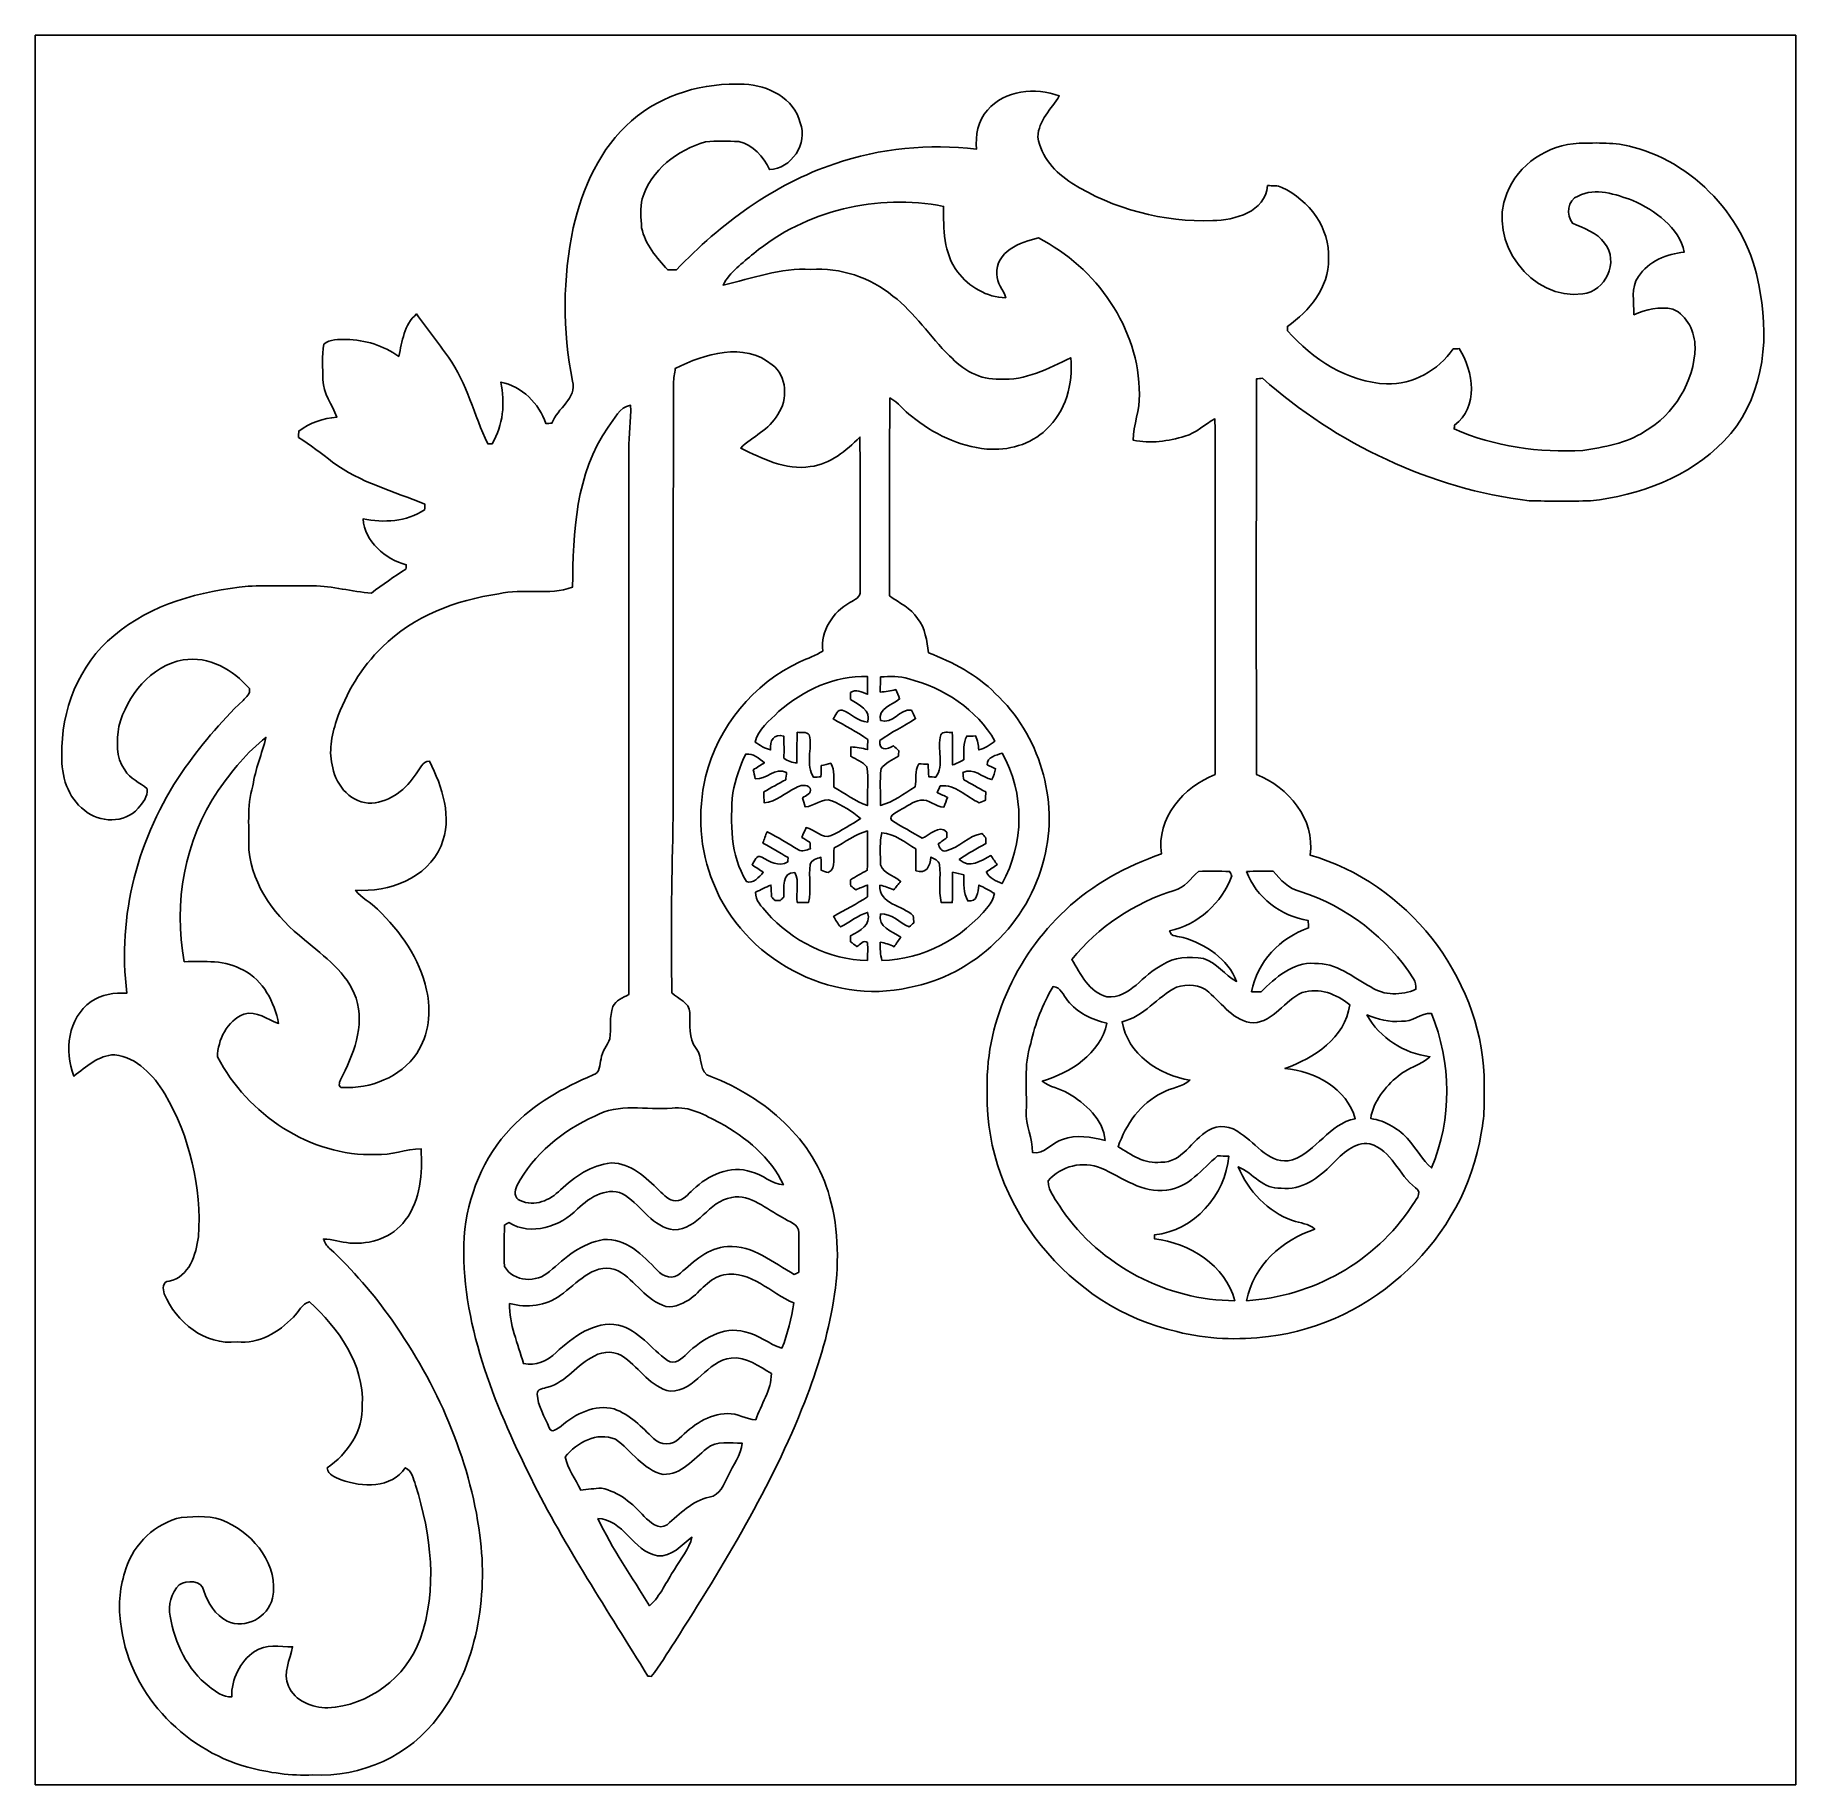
# Model space of a CAD drawing. Header units: centimetres. Extents: x -16.8 to 16.8, y -16.7 to 16.7.
import ezdxf

# ---------------------------------------------------------------- set-up
doc = ezdxf.new("R2010")
doc.units = ezdxf.units.CM
doc.header["$MEASUREMENT"] = 0
doc.layers.add('Layer 1', color=7, linetype='Continuous')

msp = doc.modelspace()

# ---------------------------------------------------------------- linework, layer by layer
at = {"layer": 'Layer 1', "color": 7}
for points, knots in [([(-16.77458, 16.66875), (-16.77458, 16.66875), (16.77458, 16.66875), (16.77458, 16.66875), (16.77458, 16.66875), (16.77458, 16.66875), (16.77458, -16.66875), (16.77458, -16.66875), (16.77458, -16.66875), (16.77458, -16.66875), (-16.77458, -16.66875), (-16.77458, -16.66875), (-16.77458, -16.66875), (-16.77458, -16.66875), (-16.77458, 16.66875), (-16.77458, 16.66875), (-16.77458, 16.66875), (-16.77458, 16.66875), (-16.77458, 16.66875), (-16.77458, 16.66875)], [0, 0, 0, 0, 0.16666667, 0.16666667, 0.16666667, 0.16666667, 0.33333333, 0.33333333, 0.33333333, 0.33333333, 0.5, 0.5, 0.5, 0.5, 0.66666667, 0.66666667, 0.66666667, 0.66666667, 1, 1, 1, 1]), ([(-5.40985, 15.03715), (-6.01204, 14.51998), (-6.34541, 13.76116), (-6.52251, 13.00162), (-6.52251, 13.00162), (-6.72465, 12.04277), (-6.72465, 11.03983), (-6.53591, 10.07921), (-6.53591, 10.07921), (-6.44631, 9.74196), (-6.82696, 9.56345), (-6.92891, 9.27594), (-6.92891, 9.27594), (-6.95748, 9.27382), (-7.01428, 9.26924), (-7.04286, 9.26712), (-7.04286, 9.26712), (-7.17338, 9.64918), (-7.49864, 9.97973), (-7.90152, 10.05911), (-7.90152, 10.05911), (-7.81967, 9.66223), (-7.85495, 9.23749), (-8.06662, 8.88506), (-8.06662, 8.88506), (-8.08778, 8.88506), (-8.13012, 8.88506), (-8.15128, 8.88506), (-8.15128, 8.88506), (-8.40987, 9.43046), (-8.54886, 10.03406), (-8.89776, 10.535), (-8.89776, 10.535), (-9.09955, 10.81017), (-9.30487, 11.08216), (-9.50736, 11.35662), (-9.50736, 11.35662), (-9.74796, 11.1506), (-9.77971, 10.83698), (-9.84568, 10.54982), (-9.84568, 10.54982), (-10.13883, 10.75337), (-10.48985, 10.86697), (-10.84686, 10.86944), (-10.84686, 10.86944), (-10.99326, 10.86944), (-11.15836, 10.88178), (-11.2776, 10.78018), (-11.2776, 10.78018), (-11.31464, 10.55758), (-11.29101, 10.32933), (-11.29277, 10.10461), (-11.29277, 10.10461), (-11.28995, 9.84038), (-11.11532, 9.62942), (-11.02536, 9.39306), (-11.02536, 9.39306), (-11.28571, 9.36449), (-11.54395, 9.29217), (-11.75173, 9.12566), (-11.75173, 9.12566), (-11.7535, 9.09532), (-11.75773, 9.03499), (-11.75949, 9.00501), (-11.75949, 9.00501), (-11.53336, 8.86107), (-11.31993, 8.69915), (-11.10827, 8.53475), (-11.10827, 8.53475), (-10.58439, 8.14458), (-9.94339, 7.97877), (-9.34896, 7.73112), (-9.34896, 7.73112), (-9.35073, 7.69549), (-9.35249, 7.65951), (-9.35461, 7.62388), (-9.35461, 7.62388), (-9.70068, 7.3974), (-10.13178, 7.37411), (-10.52759, 7.45349), (-10.52759, 7.45349), (-10.49196, 7.02204), (-10.10638, 6.68196), (-9.70386, 6.57966), (-9.70386, 6.57966), (-9.70562, 6.55214), (-9.70739, 6.52462), (-9.70915, 6.49676), (-9.70915, 6.49676), (-9.94022, 6.36023), (-10.15118, 6.19442), (-10.36814, 6.03956), (-10.36814, 6.03956), (-10.74173, 6.05931), (-11.1058, 6.17855), (-11.48186, 6.17573), (-11.48186, 6.17573), (-11.8932, 6.17643), (-12.30454, 6.18349), (-12.71552, 6.17079), (-12.71552, 6.17079), (-13.62428, 6.07519), (-14.56796, 5.83777), (-15.27422, 5.2257), (-15.27422, 5.2257), (-15.94379, 4.6796), (-16.28881, 3.79906), (-16.26553, 2.94569), (-16.26553, 2.94569), (-16.2814, 2.56117), (-16.15687, 2.13995), (-15.83796, 1.90006), (-15.83796, 1.90006), (-15.55291, 1.66264), (-15.06643, 1.64183), (-14.81314, 1.93781), (-14.81314, 1.93781), (-14.7253, 2.04011), (-14.62229, 2.16218), (-14.64098, 2.30611), (-14.64098, 2.30611), (-14.77716, 2.43311), (-14.97048, 2.49837), (-15.06643, 2.66806), (-15.06643, 2.66806), (-15.24494, 2.90513), (-15.22166, 3.22086), (-15.18038, 3.49709), (-15.18038, 3.49709), (-15.02622, 4.08517), (-14.57819, 4.65455), (-13.95483, 4.76462), (-13.95483, 4.76462), (-13.468, 4.84434), (-12.99845, 4.58082), (-12.694, 4.21781), (-12.694, 4.21781), (-12.67037, 4.12044), (-12.75327, 4.05483), (-12.81395, 3.9945), (-12.81395, 3.9945), (-13.24928, 3.57858), (-13.6398, 3.1175), (-13.97953, 2.62043), (-13.97953, 2.62043), (-14.8142, 1.40264), (-15.21883, -0.11501), (-15.02586, -1.58433), (-15.02586, -1.58433), (-15.26328, -1.57339), (-15.51305, -1.60232), (-15.71131, -1.74484), (-15.71131, -1.74484), (-16.15017, -2.05916), (-16.22813, -2.6864), (-16.04116, -3.16336), (-16.04116, -3.16336), (-15.80233, -2.99473), (-15.57232, -2.76366), (-15.26011, -2.75696), (-15.26011, -2.75696), (-14.83007, -2.80776), (-14.5221, -3.15383), (-14.30549, -3.50061), (-14.30549, -3.50061), (-13.83136, -4.31765), (-13.59429, -5.28144), (-13.66485, -6.22547), (-13.66485, -6.22547), (-13.70824, -6.56272), (-13.83947, -6.99311), (-14.22083, -7.07143), (-14.22083, -7.07143), (-14.35241, -7.07743), (-14.34606, -7.22171), (-14.31572, -7.31591), (-14.31572, -7.31591), (-14.08853, -7.85213), (-13.53785, -8.30474), (-12.92931, -8.22819), (-12.92931, -8.22819), (-12.51479, -8.27899), (-12.13273, -8.04545), (-11.8558, -7.75794), (-11.8558, -7.75794), (-11.75491, -7.65881), (-11.69564, -7.50147), (-11.54642, -7.46513), (-11.54642, -7.46513), (-10.99891, -7.97101), (-10.50255, -8.65293), (-10.54171, -9.43363), (-10.54171, -9.43363), (-10.51983, -9.92082), (-10.82287, -10.36355), (-11.21304, -10.63061), (-11.21304, -10.63061), (-11.1954, -10.77031), (-11.05464, -10.80841), (-10.94528, -10.85709), (-10.94528, -10.85709), (-10.547, -11.00384), (-9.98608, -11.02289), (-9.72185, -10.62672), (-9.72185, -10.62672), (-9.59379, -10.68846), (-9.57192, -10.83804), (-9.52641, -10.95798), (-9.52641, -10.95798), (-9.22831, -11.8999), (-9.10131, -12.94589), (-9.43892, -13.89486), (-9.43892, -13.89486), (-9.70492, -14.62722), (-10.42388, -15.16133), (-11.20105, -15.20402), (-11.20105, -15.20402), (-11.49385, -15.19626), (-11.82511, -15.07349), (-11.95035, -14.78739), (-11.95035, -14.78739), (-12.06077, -14.53903), (-11.91683, -14.28362), (-11.87133, -14.03844), (-11.87133, -14.03844), (-12.11227, -14.04161), (-12.38356, -13.98023), (-12.59487, -14.12981), (-12.59487, -14.12981), (-12.87321, -14.31784), (-13.0362, -14.66039), (-13.0302, -14.99341), (-13.0302, -14.99341), (-13.19989, -15.00646), (-13.33147, -14.88652), (-13.46094, -14.79585), (-13.46094, -14.79585), (-13.87898, -14.47447), (-14.11499, -13.96788), (-14.20389, -13.45777), (-14.20389, -13.45777), (-14.24728, -13.24575), (-14.18131, -13.01186), (-14.03068, -12.85699), (-14.03068, -12.85699), (-13.8878, -12.76667), (-13.59923, -12.76597), (-13.55937, -12.97129), (-13.55937, -12.97129), (-13.49375, -13.21294), (-13.33747, -13.42778), (-13.11804, -13.55196), (-13.11804, -13.55196), (-12.76279, -13.70542), (-12.34299, -13.48422), (-12.25233, -13.11204), (-12.25233, -13.11204), (-12.13132, -12.49504), (-12.58711, -11.91013), (-13.12616, -11.66566), (-13.12616, -11.66566), (-13.3925, -11.52807), (-13.70048, -11.55629), (-13.98905, -11.57323), (-13.98905, -11.57323), (-14.48259, -11.68576), (-14.89357, -12.07311), (-15.04915, -12.5536), (-15.04915, -12.5536), (-15.14934, -12.87956), (-15.20649, -13.22599), (-15.14687, -13.56572), (-15.14687, -13.56572), (-15.02234, -14.87593), (-13.97212, -15.99353), (-12.72258, -16.33432), (-12.72258, -16.33432), (-12.31759, -16.43733), (-11.90202, -16.50365), (-11.48292, -16.47966), (-11.48292, -16.47966), (-10.56711, -16.53364), (-9.63083, -16.11066), (-9.08756, -15.36629), (-9.08756, -15.36629), (-8.35589, -14.38804), (-8.14564, -13.1004), (-8.30121, -11.90943), (-8.30121, -11.90943), (-8.49948, -10.43129), (-9.12036, -9.0297), (-9.9755, -7.81544), (-9.9755, -7.81544), (-10.32792, -7.3212), (-10.72056, -6.85377), (-11.17, -6.44454), (-11.17, -6.44454), (-11.22433, -6.39939), (-11.25538, -6.33518), (-11.28148, -6.27168), (-11.28148, -6.27168), (-11.11038, -6.27133), (-10.9474, -6.32566), (-10.77913, -6.34718), (-10.77913, -6.34718), (-10.38719, -6.37857), (-9.95927, -6.24134), (-9.72256, -5.91256), (-9.72256, -5.91256), (-9.42516, -5.52485), (-9.39377, -5.01756), (-9.42234, -4.54836), (-9.42234, -4.54836), (-9.71374, -4.55013), (-9.9889, -4.67995), (-10.28277, -4.65878), (-10.28277, -4.65878), (-11.54218, -4.70429), (-12.72434, -3.89079), (-13.30043, -2.80035), (-13.30043, -2.80035), (-13.29902, -2.47615), (-13.11451, -2.11102), (-12.80089, -1.98473), (-12.80089, -1.98473), (-12.5536, -1.90818), (-12.3571, -2.09303), (-12.13697, -2.16253), (-12.13697, -2.16253), (-12.21775, -1.75613), (-12.42378, -1.34126), (-12.80795, -1.14688), (-12.80795, -1.14688), (-13.14838, -0.94756), (-13.55513, -0.98108), (-13.93331, -0.98531), (-13.93331, -0.98531), (-14.1418, 0.12947), (-13.9319, 1.33385), (-13.28843, 2.27683), (-13.28843, 2.27683), (-13.02526, 2.64654), (-12.74092, 3.01237), (-12.37686, 3.28859), (-12.37686, 3.28859), (-12.45517, 2.98027), (-12.58076, 2.68429), (-12.62768, 2.36749), (-12.62768, 2.36749), (-12.74586, 1.97026), (-12.69577, 1.55258), (-12.70247, 1.14476), (-12.70247, 1.14476), (-12.63579, 0.44626), (-12.18106, -0.14958), (-11.64026, -0.56797), (-11.64026, -0.56797), (-11.27019, -0.89112), (-10.82287, -1.19133), (-10.6613, -1.68028), (-10.6613, -1.68028), (-10.48526, -2.21156), (-10.71774, -2.76578), (-10.95834, -3.23744), (-10.95834, -3.23744), (-10.98021, -3.28013), (-11.00526, -3.3909), (-10.92341, -3.38208), (-10.92341, -3.38208), (-10.38719, -3.41066), (-9.81181, -3.18805), (-9.50489, -2.73156), (-9.50489, -2.73156), (-9.27241, -2.38125), (-9.22161, -1.92969), (-9.31863, -1.52576), (-9.31863, -1.52576), (-9.44351, -0.92428), (-9.8171, -0.40569), (-10.25102, 0.01588), (-10.25102, 0.01588), (-10.38154, 0.14711), (-10.5597, 0.22507), (-10.67047, 0.37677), (-10.67047, 0.37677), (-10.03229, 0.33232), (-9.30839, 0.60219), (-9.04169, 1.22379), (-9.04169, 1.22379), (-8.81556, 1.76107), (-9.01735, 2.34421), (-9.26218, 2.83598), (-9.26218, 2.83598), (-9.398, 2.82963), (-9.44563, 2.69028), (-9.51512, 2.5968), (-9.51512, 2.5968), (-9.70174, 2.3054), (-10.00619, 2.06234), (-10.36038, 2.03341), (-10.36038, 2.03341), (-10.73785, 2.0253), (-11.04018, 2.35691), (-11.10368, 2.71039), (-11.10368, 2.71039), (-11.19152, 3.00849), (-11.12379, 3.31929), (-11.0363, 3.60856), (-11.0363, 3.60856), (-10.84827, 4.12997), (-10.56499, 4.62598), (-10.16035, 5.0098), (-10.16035, 5.0098), (-9.57016, 5.59788), (-8.757, 5.91114), (-7.94244, 6.02192), (-7.94244, 6.02192), (-7.47995, 6.13798), (-6.98641, 5.98558), (-6.53415, 6.15209), (-6.53415, 6.15209), (-6.53062, 7.19596), (-6.47277, 8.3125), (-5.85858, 9.2015), (-5.85858, 9.2015), (-5.73476, 9.35426), (-5.64444, 9.58286), (-5.42996, 9.61778), (-5.42996, 9.61778), (-5.41338, 9.33309), (-5.47441, 9.05122), (-5.45959, 8.76653), (-5.45959, 8.76653), (-5.461, 5.30684), (-5.46241, 1.84679), (-5.46559, -1.6129), (-5.46559, -1.6129), (-5.57601, -1.67111), (-5.71324, -1.71803), (-5.76792, -1.84115), (-5.76792, -1.84115), (-5.83741, -2.03835), (-5.7979, -2.25072), (-5.82295, -2.45392), (-5.82295, -2.45392), (-5.86952, -2.58551), (-5.97606, -2.69205), (-5.99299, -2.83492), (-5.99299, -2.83492), (-6.01909, -2.94534), (-6.00957, -3.10339), (-6.14292, -3.14325), (-6.14292, -3.14325), (-6.71654, -3.38279), (-7.27075, -3.69782), (-7.70326, -4.15043), (-7.70326, -4.15043), (-8.24265, -4.70641), (-8.53264, -5.46276), (-8.60354, -6.22582), (-8.60354, -6.22582), (-8.67657, -7.85107), (-8.03381, -9.398), (-7.32684, -10.82781), (-7.32684, -10.82781), (-6.67314, -12.13591), (-5.86246, -13.35511), (-5.09976, -14.59936), (-5.09976, -14.59936), (-5.08388, -14.60077), (-5.05178, -14.60324), (-5.0359, -14.60465), (-5.0359, -14.60465), (-4.86198, -14.40074), (-4.73534, -14.16367), (-4.58611, -13.94248), (-4.58611, -13.94248), (-3.65619, -12.47916), (-2.74249, -10.98973), (-2.10961, -9.36943), (-2.10961, -9.36943), (-1.63901, -8.13999), (-1.27282, -6.76981), (-1.63618, -5.46382), (-1.63618, -5.46382), (-1.93463, -4.37056), (-2.87055, -3.57011), (-3.89855, -3.17253), (-3.89855, -3.17253), (-4.13949, -3.11291), (-4.04354, -2.79929), (-4.17901, -2.64019), (-4.17901, -2.64019), (-4.33388, -2.44122), (-4.29472, -2.18793), (-4.30107, -1.95404), (-4.30107, -1.95404), (-4.30953, -1.7586), (-4.51838, -1.69228), (-4.64114, -1.5808), (-4.64114, -1.5808), (-4.65843, -0.53904), (-4.65173, 0.50553), (-4.62104, 1.54693), (-4.62104, 1.54693), (-4.61751, 4.37691), (-4.61574, 7.2076), (-4.61257, 10.03759), (-4.61257, 10.03759), (-4.60939, 10.13284), (-4.59246, 10.22632), (-4.57694, 10.31981), (-4.57694, 10.31981), (-4.0199, 10.60203), (-3.27166, 10.82781), (-2.73297, 10.39107), (-2.73297, 10.39107), (-2.44616, 10.17164), (-2.42605, 9.72502), (-2.62643, 9.4421), (-2.62643, 9.4421), (-2.78553, 9.1507), (-3.10586, 9.02511), (-3.33128, 8.80075), (-3.33128, 8.80075), (-2.92029, 8.60178), (-2.47509, 8.37212), (-2.00448, 8.44762), (-2.00448, 8.44762), (-1.62031, 8.49701), (-1.32433, 8.75065), (-1.05904, 9.00994), (-1.05904, 9.00994), (-1.05128, 8.03381), (-1.05939, 7.05767), (-1.05551, 6.08154), (-1.05551, 6.08154), (-1.03223, 5.9563), (-1.16523, 5.91432), (-1.24848, 5.85964), (-1.24848, 5.85964), (-1.57268, 5.68149), (-1.81751, 5.3146), (-1.76283, 4.93501), (-1.76283, 4.93501), (-1.90077, 4.84858), (-2.05493, 4.79566), (-2.20239, 4.72969), (-2.20239, 4.72969), (-3.08786, 4.31341), (-3.77014, 3.48791), (-4.00262, 2.53612), (-4.00262, 2.53612), (-4.15537, 1.86725), (-4.11798, 1.14618), (-3.84986, 0.50976), (-3.84986, 0.50976), (-3.28789, -0.92181), (-1.62842, -1.8288), (-0.12383, -1.47673), (-0.12383, -1.47673), (1.11478, -1.2506), (2.16606, -0.24201), (2.44934, 0.98425), (2.44934, 0.98425), (2.74285, 2.09621), (2.35867, 3.34539), (1.52012, 4.12715), (1.52012, 4.12715), (1.16628, 4.48451), (0.71261, 4.72122), (0.24836, 4.90291), (0.24836, 4.90291), (0.21378, 5.12868), (0.18944, 5.36928), (0.04092, 5.55413), (0.04092, 5.55413), (-0.0889, 5.7531), (-0.30974, 5.85258), (-0.49636, 5.98699), (-0.49636, 5.98699), (-0.48648, 7.24394), (-0.50271, 8.50159), (-0.48719, 9.75854), (-0.48719, 9.75854), (-0.32561, 9.6714), (-0.22296, 9.51159), (-0.07373, 9.40752), (-0.07373, 9.40752), (0.33443, 9.07591), (0.82797, 8.83109), (1.35678, 8.78311), (1.35678, 8.78311), (1.76142, 8.75101), (2.19287, 8.86531), (2.48849, 9.15317), (2.48849, 9.15317), (2.8642, 9.49254), (3.00426, 10.03088), (2.95804, 10.5223), (2.95804, 10.5223), (2.534, 10.31699), (2.09127, 10.08098), (1.60408, 10.11767), (1.60408, 10.11767), (1.23296, 10.09121), (0.89323, 10.29935), (0.64911, 10.56252), (0.64911, 10.56252), (0.26741, 10.92024), (-0.00741, 11.38273), (-0.42968, 11.69882), (-0.42968, 11.69882), (-0.86219, 12.05653), (-1.43334, 12.24209), (-1.99355, 12.20611), (-1.99355, 12.20611), (-2.56893, 12.24139), (-3.11503, 12.03007), (-3.66748, 11.90801), (-3.66748, 11.90801), (-3.53554, 12.15743), (-3.29636, 12.33029), (-3.08328, 12.50809), (-3.08328, 12.50809), (-2.09303, 13.33535), (-0.72355, 13.65038), (0.53446, 13.40802), (0.53446, 13.40802), (0.53128, 12.98187), (0.53269, 12.5155), (0.80045, 12.15849), (0.80045, 12.15849), (1.01917, 11.87979), (1.36031, 11.66883), (1.7212, 11.66671), (1.7212, 11.66671), (1.67711, 11.82229), (1.54164, 11.94682), (1.55011, 12.11651), (1.55011, 12.11651), (1.51553, 12.53772), (2.00096, 12.73387), (2.34139, 12.80477), (2.34139, 12.80477), (3.44487, 12.24703), (4.2672, 11.08428), (4.2672, 9.82486), (4.2672, 9.82486), (4.27672, 9.52782), (4.15043, 9.24807), (4.14972, 8.95138), (4.14972, 8.95138), (4.47428, 8.88612), (4.82036, 8.92916), (5.13397, 9.02935), (5.13397, 9.02935), (5.35199, 9.08967), (5.51039, 9.25689), (5.70653, 9.35884), (5.70653, 9.35884), (5.71676, 7.10001), (5.71041, 4.84082), (5.7083, 2.58198), (5.7083, 2.58198), (5.10575, 2.34527), (4.58576, 1.75119), (4.68771, 1.06856), (4.68771, 1.06856), (4.01638, 0.83573), (3.37502, 0.49213), (2.8575, 0), (2.8575, 0), (1.90041, -0.89006), (1.30916, -2.19569), (1.36772, -3.51014), (1.36772, -3.51014), (1.32362, -5.61481), (2.94181, -7.5819), (4.98299, -8.03451), (4.98299, -8.03451), (5.55061, -8.17951), (6.14398, -8.20208), (6.7243, -8.12624), (6.7243, -8.12624), (8.72349, -7.89834), (10.47327, -6.2484), (10.77701, -4.25309), (10.77701, -4.25309), (10.86203, -3.89396), (10.83239, -3.52319), (10.83627, -3.15736), (10.83627, -3.15736), (10.75443, -1.24778), (9.35637, 0.51823), (7.52052, 1.04704), (7.52052, 1.04704), (7.61965, 1.73567), (7.10318, 2.33609), (6.49781, 2.58374), (6.49781, 2.58374), (6.49182, 5.09623), (6.49499, 7.60871), (6.49676, 10.12119), (6.49676, 10.12119), (6.5338, 10.12472), (6.57154, 10.1286), (6.60929, 10.13178), (6.60929, 10.13178), (8.02569, 8.88224), (9.81534, 8.02428), (11.6967, 7.79745), (11.6967, 7.79745), (12.0844, 7.78863), (12.47211, 7.79039), (12.85981, 7.79498), (12.85981, 7.79498), (13.79396, 7.90328), (14.74294, 8.24406), (15.40651, 8.93516), (15.40651, 8.93516), (16.1223, 9.67246), (16.28422, 10.78547), (16.09302, 11.76161), (16.09302, 11.76161), (15.92756, 13.05384), (14.93238, 14.2046), (13.67049, 14.53691), (13.67049, 14.53691), (13.33747, 14.63322), (12.98787, 14.61594), (12.64567, 14.60959), (12.64567, 14.60959), (12.05653, 14.58313), (11.47657, 14.21377), (11.27019, 13.65003), (11.27019, 13.65003), (10.88425, 12.75468), (11.74044, 11.59369), (12.71587, 11.74362), (12.71587, 11.74362), (13.15226, 11.77925), (13.41261, 12.35957), (13.13145, 12.70353), (13.13145, 12.70353), (12.98787, 12.9159), (12.73739, 12.98787), (12.51726, 13.087), (12.51726, 13.087), (12.3952, 13.23411), (12.42131, 13.53714), (12.62803, 13.60346), (12.62803, 13.60346), (12.96106, 13.77774), (13.34241, 13.63416), (13.67049, 13.52091), (13.67049, 13.52091), (14.08889, 13.32442), (14.54679, 13.01397), (14.6491, 12.53561), (14.6491, 12.53561), (14.31537, 12.50421), (13.96577, 12.36204), (13.77738, 12.07135), (13.77738, 12.07135), (13.62216, 11.86074), (13.69589, 11.58487), (13.68848, 11.34322), (13.68848, 11.34322), (13.92237, 11.44199), (14.1799, 11.50585), (14.4332, 11.45011), (14.4332, 11.45011), (14.71083, 11.32593), (14.85512, 11.01231), (14.85512, 10.71951), (14.85512, 10.71951), (14.84171, 10.06722), (14.45577, 9.43998), (13.89239, 9.11578), (13.89239, 9.11578), (13.54032, 8.89282), (13.12439, 8.81874), (12.7194, 8.75771), (12.7194, 8.75771), (11.88685, 8.71185), (11.0303, 8.82685), (10.26442, 9.16658), (10.26442, 9.16658), (10.26619, 9.18457), (10.27007, 9.22055), (10.27218, 9.23854), (10.27218, 9.23854), (10.73291, 9.57615), (10.6359, 10.2683), (10.36179, 10.69622), (10.36179, 10.69622), (10.33321, 10.69552), (10.27536, 10.69375), (10.24678, 10.69269), (10.24678, 10.69269), (9.96315, 10.28206), (9.48161, 10.00972), (8.97784, 10.02453), (8.97784, 10.02453), (8.23348, 10.05769), (7.57096, 10.49161), (7.09119, 11.03842), (7.09119, 11.03842), (7.09048, 11.05853), (7.08907, 11.09909), (7.08801, 11.1192), (7.08801, 11.1192), (7.50887, 11.41377), (7.87929, 11.86427), (7.87047, 12.40367), (7.87047, 12.40367), (7.90469, 12.99139), (7.49794, 13.52409), (6.98394, 13.76892), (6.98394, 13.76892), (6.89857, 13.81054), (6.80085, 13.7982), (6.70913, 13.80349), (6.70913, 13.80349), (6.65903, 13.29866), (6.08789, 13.1445), (5.66279, 13.13568), (5.66279, 13.13568), (4.72757, 13.10464), (3.77084, 13.35052), (2.97709, 13.85217), (2.97709, 13.85217), (2.66347, 14.04937), (2.38795, 14.35029), (2.33362, 14.72882), (2.33362, 14.72882), (2.33892, 15.04844), (2.59256, 15.26011), (2.74073, 15.51234), (2.74073, 15.51234), (2.28388, 15.68168), (1.70321, 15.62488), (1.36948, 15.24106), (1.36948, 15.24106), (1.18957, 15.03786), (1.14229, 14.75952), (1.16099, 14.4967), (1.16099, 14.4967), (0.25612, 14.60923), (-0.67381, 14.51434), (-1.53705, 14.21941), (-1.53705, 14.21941), (-2.70228, 13.8303), (-3.71369, 13.07818), (-4.55648, 12.198), (-4.55648, 12.198), (-4.61151, 12.198), (-4.66654, 12.198), (-4.72158, 12.198), (-4.72158, 12.198), (-4.93642, 12.42836), (-5.15161, 12.68342), (-5.21935, 12.99951), (-5.21935, 12.99951), (-5.23381, 13.18295), (-5.24263, 13.37134), (-5.20947, 13.55302), (-5.20947, 13.55302), (-5.03767, 14.09665), (-4.53743, 14.48788), (-4.00015, 14.63463), (-4.00015, 14.63463), (-3.7906, 14.65897), (-3.57752, 14.65333), (-3.36726, 14.64169), (-3.36726, 14.64169), (-3.09069, 14.58736), (-2.89701, 14.35171), (-2.78306, 14.10794), (-2.78306, 14.10794), (-2.36643, 14.1164), (-2.04435, 14.61029), (-2.19463, 14.99976), (-2.19463, 14.99976), (-2.31352, 15.46754), (-2.81093, 15.71837), (-3.26284, 15.73354), (-3.26284, 15.73354), (-4.02872, 15.77058), (-4.82706, 15.55009), (-5.40985, 15.03715)], [0, 0, 0, 0, 0.00446429, 0.00446429, 0.00446429, 0.00446429, 0.00892857, 0.00892857, 0.00892857, 0.00892857, 0.01339286, 0.01339286, 0.01339286, 0.01339286, 0.01785714, 0.01785714, 0.01785714, 0.01785714, 0.02232143, 0.02232143, 0.02232143, 0.02232143, 0.02678571, 0.02678571, 0.02678571, 0.02678571, 0.03125, 0.03125, 0.03125, 0.03125, 0.03571429, 0.03571429, 0.03571429, 0.03571429, 0.04017857, 0.04017857, 0.04017857, 0.04017857, 0.04464286, 0.04464286, 0.04464286, 0.04464286, 0.04910714, 0.04910714, 0.04910714, 0.04910714, 0.05357143, 0.05357143, 0.05357143, 0.05357143, 0.05803571, 0.05803571, 0.05803571, 0.05803571, 0.0625, 0.0625, 0.0625, 0.0625, 0.06696429, 0.06696429, 0.06696429, 0.06696429, 0.07142857, 0.07142857, 0.07142857, 0.07142857, 0.07589286, 0.07589286, 0.07589286, 0.07589286, 0.08035714, 0.08035714, 0.08035714, 0.08035714, 0.08482143, 0.08482143, 0.08482143, 0.08482143, 0.08928571, 0.08928571, 0.08928571, 0.08928571, 0.09375, 0.09375, 0.09375, 0.09375, 0.09821429, 0.09821429, 0.09821429, 0.09821429, 0.10267857, 0.10267857, 0.10267857, 0.10267857, 0.10714286, 0.10714286, 0.10714286, 0.10714286, 0.11160714, 0.11160714, 0.11160714, 0.11160714, 0.11607143, 0.11607143, 0.11607143, 0.11607143, 0.12053571, 0.12053571, 0.12053571, 0.12053571, 0.125, 0.125, 0.125, 0.125, 0.12946429, 0.12946429, 0.12946429, 0.12946429, 0.13392857, 0.13392857, 0.13392857, 0.13392857, 0.13839286, 0.13839286, 0.13839286, 0.13839286, 0.14285714, 0.14285714, 0.14285714, 0.14285714, 0.14732143, 0.14732143, 0.14732143, 0.14732143, 0.15178571, 0.15178571, 0.15178571, 0.15178571, 0.15625, 0.15625, 0.15625, 0.15625, 0.16071429, 0.16071429, 0.16071429, 0.16071429, 0.16517857, 0.16517857, 0.16517857, 0.16517857, 0.16964286, 0.16964286, 0.16964286, 0.16964286, 0.17410714, 0.17410714, 0.17410714, 0.17410714, 0.17857143, 0.17857143, 0.17857143, 0.17857143, 0.18303571, 0.18303571, 0.18303571, 0.18303571, 0.1875, 0.1875, 0.1875, 0.1875, 0.19196429, 0.19196429, 0.19196429, 0.19196429, 0.19642857, 0.19642857, 0.19642857, 0.19642857, 0.20089286, 0.20089286, 0.20089286, 0.20089286, 0.20535714, 0.20535714, 0.20535714, 0.20535714, 0.20982143, 0.20982143, 0.20982143, 0.20982143, 0.21428571, 0.21428571, 0.21428571, 0.21428571, 0.21875, 0.21875, 0.21875, 0.21875, 0.22321429, 0.22321429, 0.22321429, 0.22321429, 0.22767857, 0.22767857, 0.22767857, 0.22767857, 0.23214286, 0.23214286, 0.23214286, 0.23214286, 0.23660714, 0.23660714, 0.23660714, 0.23660714, 0.24107143, 0.24107143, 0.24107143, 0.24107143, 0.24553571, 0.24553571, 0.24553571, 0.24553571, 0.25, 0.25, 0.25, 0.25, 0.25446429, 0.25446429, 0.25446429, 0.25446429, 0.25892857, 0.25892857, 0.25892857, 0.25892857, 0.26339286, 0.26339286, 0.26339286, 0.26339286, 0.26785714, 0.26785714, 0.26785714, 0.26785714, 0.27232143, 0.27232143, 0.27232143, 0.27232143, 0.27678571, 0.27678571, 0.27678571, 0.27678571, 0.28125, 0.28125, 0.28125, 0.28125, 0.28571429, 0.28571429, 0.28571429, 0.28571429, 0.29017857, 0.29017857, 0.29017857, 0.29017857, 0.29464286, 0.29464286, 0.29464286, 0.29464286, 0.29910714, 0.29910714, 0.29910714, 0.29910714, 0.30357143, 0.30357143, 0.30357143, 0.30357143, 0.30803571, 0.30803571, 0.30803571, 0.30803571, 0.3125, 0.3125, 0.3125, 0.3125, 0.31696429, 0.31696429, 0.31696429, 0.31696429, 0.32142857, 0.32142857, 0.32142857, 0.32142857, 0.32589286, 0.32589286, 0.32589286, 0.32589286, 0.33035714, 0.33035714, 0.33035714, 0.33035714, 0.33482143, 0.33482143, 0.33482143, 0.33482143, 0.33928571, 0.33928571, 0.33928571, 0.33928571, 0.34375, 0.34375, 0.34375, 0.34375, 0.34821429, 0.34821429, 0.34821429, 0.34821429, 0.35267857, 0.35267857, 0.35267857, 0.35267857, 0.35714286, 0.35714286, 0.35714286, 0.35714286, 0.36160714, 0.36160714, 0.36160714, 0.36160714, 0.36607143, 0.36607143, 0.36607143, 0.36607143, 0.37053571, 0.37053571, 0.37053571, 0.37053571, 0.375, 0.375, 0.375, 0.375, 0.37946429, 0.37946429, 0.37946429, 0.37946429, 0.38392857, 0.38392857, 0.38392857, 0.38392857, 0.38839286, 0.38839286, 0.38839286, 0.38839286, 0.39285714, 0.39285714, 0.39285714, 0.39285714, 0.39732143, 0.39732143, 0.39732143, 0.39732143, 0.40178571, 0.40178571, 0.40178571, 0.40178571, 0.40625, 0.40625, 0.40625, 0.40625, 0.41071429, 0.41071429, 0.41071429, 0.41071429, 0.41517857, 0.41517857, 0.41517857, 0.41517857, 0.41964286, 0.41964286, 0.41964286, 0.41964286, 0.42410714, 0.42410714, 0.42410714, 0.42410714, 0.42857143, 0.42857143, 0.42857143, 0.42857143, 0.43303571, 0.43303571, 0.43303571, 0.43303571, 0.4375, 0.4375, 0.4375, 0.4375, 0.44196429, 0.44196429, 0.44196429, 0.44196429, 0.44642857, 0.44642857, 0.44642857, 0.44642857, 0.45089286, 0.45089286, 0.45089286, 0.45089286, 0.45535714, 0.45535714, 0.45535714, 0.45535714, 0.45982143, 0.45982143, 0.45982143, 0.45982143, 0.46428571, 0.46428571, 0.46428571, 0.46428571, 0.46875, 0.46875, 0.46875, 0.46875, 0.47321429, 0.47321429, 0.47321429, 0.47321429, 0.47767857, 0.47767857, 0.47767857, 0.47767857, 0.48214286, 0.48214286, 0.48214286, 0.48214286, 0.48660714, 0.48660714, 0.48660714, 0.48660714, 0.49107143, 0.49107143, 0.49107143, 0.49107143, 0.49553571, 0.49553571, 0.49553571, 0.49553571, 0.5, 0.5, 0.5, 0.5, 0.50446429, 0.50446429, 0.50446429, 0.50446429, 0.50892857, 0.50892857, 0.50892857, 0.50892857, 0.51339286, 0.51339286, 0.51339286, 0.51339286, 0.51785714, 0.51785714, 0.51785714, 0.51785714, 0.52232143, 0.52232143, 0.52232143, 0.52232143, 0.52678571, 0.52678571, 0.52678571, 0.52678571, 0.53125, 0.53125, 0.53125, 0.53125, 0.53571429, 0.53571429, 0.53571429, 0.53571429, 0.54017857, 0.54017857, 0.54017857, 0.54017857, 0.54464286, 0.54464286, 0.54464286, 0.54464286, 0.54910714, 0.54910714, 0.54910714, 0.54910714, 0.55357143, 0.55357143, 0.55357143, 0.55357143, 0.55803571, 0.55803571, 0.55803571, 0.55803571, 0.5625, 0.5625, 0.5625, 0.5625, 0.56696429, 0.56696429, 0.56696429, 0.56696429, 0.57142857, 0.57142857, 0.57142857, 0.57142857, 0.57589286, 0.57589286, 0.57589286, 0.57589286, 0.58035714, 0.58035714, 0.58035714, 0.58035714, 0.58482143, 0.58482143, 0.58482143, 0.58482143, 0.58928571, 0.58928571, 0.58928571, 0.58928571, 0.59375, 0.59375, 0.59375, 0.59375, 0.59821429, 0.59821429, 0.59821429, 0.59821429, 0.60267857, 0.60267857, 0.60267857, 0.60267857, 0.60714286, 0.60714286, 0.60714286, 0.60714286, 0.61160714, 0.61160714, 0.61160714, 0.61160714, 0.61607143, 0.61607143, 0.61607143, 0.61607143, 0.62053571, 0.62053571, 0.62053571, 0.62053571, 0.625, 0.625, 0.625, 0.625, 0.62946429, 0.62946429, 0.62946429, 0.62946429, 0.63392857, 0.63392857, 0.63392857, 0.63392857, 0.63839286, 0.63839286, 0.63839286, 0.63839286, 0.64285714, 0.64285714, 0.64285714, 0.64285714, 0.64732143, 0.64732143, 0.64732143, 0.64732143, 0.65178571, 0.65178571, 0.65178571, 0.65178571, 0.65625, 0.65625, 0.65625, 0.65625, 0.66071429, 0.66071429, 0.66071429, 0.66071429, 0.66517857, 0.66517857, 0.66517857, 0.66517857, 0.66964286, 0.66964286, 0.66964286, 0.66964286, 0.67410714, 0.67410714, 0.67410714, 0.67410714, 0.67857143, 0.67857143, 0.67857143, 0.67857143, 0.68303571, 0.68303571, 0.68303571, 0.68303571, 0.6875, 0.6875, 0.6875, 0.6875, 0.69196429, 0.69196429, 0.69196429, 0.69196429, 0.69642857, 0.69642857, 0.69642857, 0.69642857, 0.70089286, 0.70089286, 0.70089286, 0.70089286, 0.70535714, 0.70535714, 0.70535714, 0.70535714, 0.70982143, 0.70982143, 0.70982143, 0.70982143, 0.71428571, 0.71428571, 0.71428571, 0.71428571, 0.71875, 0.71875, 0.71875, 0.71875, 0.72321429, 0.72321429, 0.72321429, 0.72321429, 0.72767857, 0.72767857, 0.72767857, 0.72767857, 0.73214286, 0.73214286, 0.73214286, 0.73214286, 0.73660714, 0.73660714, 0.73660714, 0.73660714, 0.74107143, 0.74107143, 0.74107143, 0.74107143, 0.74553571, 0.74553571, 0.74553571, 0.74553571, 0.75, 0.75, 0.75, 0.75, 0.75446429, 0.75446429, 0.75446429, 0.75446429, 0.75892857, 0.75892857, 0.75892857, 0.75892857, 0.76339286, 0.76339286, 0.76339286, 0.76339286, 0.76785714, 0.76785714, 0.76785714, 0.76785714, 0.77232143, 0.77232143, 0.77232143, 0.77232143, 0.77678571, 0.77678571, 0.77678571, 0.77678571, 0.78125, 0.78125, 0.78125, 0.78125, 0.78571429, 0.78571429, 0.78571429, 0.78571429, 0.79017857, 0.79017857, 0.79017857, 0.79017857, 0.79464286, 0.79464286, 0.79464286, 0.79464286, 0.79910714, 0.79910714, 0.79910714, 0.79910714, 0.80357143, 0.80357143, 0.80357143, 0.80357143, 0.80803571, 0.80803571, 0.80803571, 0.80803571, 0.8125, 0.8125, 0.8125, 0.8125, 0.81696429, 0.81696429, 0.81696429, 0.81696429, 0.82142857, 0.82142857, 0.82142857, 0.82142857, 0.82589286, 0.82589286, 0.82589286, 0.82589286, 0.83035714, 0.83035714, 0.83035714, 0.83035714, 0.83482143, 0.83482143, 0.83482143, 0.83482143, 0.83928571, 0.83928571, 0.83928571, 0.83928571, 0.84375, 0.84375, 0.84375, 0.84375, 0.84821429, 0.84821429, 0.84821429, 0.84821429, 0.85267857, 0.85267857, 0.85267857, 0.85267857, 0.85714286, 0.85714286, 0.85714286, 0.85714286, 0.86160714, 0.86160714, 0.86160714, 0.86160714, 0.86607143, 0.86607143, 0.86607143, 0.86607143, 0.87053571, 0.87053571, 0.87053571, 0.87053571, 0.875, 0.875, 0.875, 0.875, 0.87946429, 0.87946429, 0.87946429, 0.87946429, 0.88392857, 0.88392857, 0.88392857, 0.88392857, 0.88839286, 0.88839286, 0.88839286, 0.88839286, 0.89285714, 0.89285714, 0.89285714, 0.89285714, 0.89732143, 0.89732143, 0.89732143, 0.89732143, 0.90178571, 0.90178571, 0.90178571, 0.90178571, 0.90625, 0.90625, 0.90625, 0.90625, 0.91071429, 0.91071429, 0.91071429, 0.91071429, 0.91517857, 0.91517857, 0.91517857, 0.91517857, 0.91964286, 0.91964286, 0.91964286, 0.91964286, 0.92410714, 0.92410714, 0.92410714, 0.92410714, 0.92857143, 0.92857143, 0.92857143, 0.92857143, 0.93303571, 0.93303571, 0.93303571, 0.93303571, 0.9375, 0.9375, 0.9375, 0.9375, 0.94196429, 0.94196429, 0.94196429, 0.94196429, 0.94642857, 0.94642857, 0.94642857, 0.94642857, 0.95089286, 0.95089286, 0.95089286, 0.95089286, 0.95535714, 0.95535714, 0.95535714, 0.95535714, 0.95982143, 0.95982143, 0.95982143, 0.95982143, 0.96428571, 0.96428571, 0.96428571, 0.96428571, 0.96875, 0.96875, 0.96875, 0.96875, 0.97321429, 0.97321429, 0.97321429, 0.97321429, 0.97767857, 0.97767857, 0.97767857, 0.97767857, 0.98214286, 0.98214286, 0.98214286, 0.98214286, 0.98660714, 0.98660714, 0.98660714, 0.98660714, 0.99107143, 0.99107143, 0.99107143, 0.99107143, 1, 1, 1, 1]), ([(-2.61303, 3.78072), (-2.14383, 4.17901), (-1.54023, 4.47887), (-0.91299, 4.44888), (-0.91299, 4.44888), (-0.91193, 4.3367), (-0.91228, 4.22416), (-0.9144, 4.11198), (-0.9144, 4.11198), (-1.01918, 4.14408), (-1.13665, 4.22663), (-1.2379, 4.14161), (-1.2379, 4.14161), (-1.23719, 4.09893), (-1.23649, 4.05589), (-1.23578, 4.01285), (-1.23578, 4.01285), (-1.08126, 3.90701), (-0.84208, 3.81247), (-0.91123, 3.57928), (-0.91123, 3.57928), (-1.10137, 3.5881), (-1.22555, 3.74897), (-1.39524, 3.80859), (-1.39524, 3.80859), (-1.49225, 3.82729), (-1.52576, 3.70487), (-1.56669, 3.63996), (-1.56669, 3.63996), (-1.34655, 3.51084), (-1.11407, 3.40007), (-0.90911, 3.24626), (-0.90911, 3.24626), (-0.91087, 3.18311), (-0.91228, 3.11997), (-0.91369, 3.05682), (-0.91369, 3.05682), (-1.01812, 3.08116), (-1.1236, 3.10233), (-1.23049, 3.10621), (-1.23049, 3.10621), (-1.23155, 3.04765), (-1.23225, 2.98909), (-1.23296, 2.93053), (-1.23296, 2.93053), (-1.12748, 2.86879), (-1.01036, 2.82011), (-0.92428, 2.7305), (-0.92428, 2.7305), (-0.89606, 2.48532), (-0.91863, 2.23661), (-0.91511, 1.98967), (-0.91511, 1.98967), (-1.14688, 2.07116), (-1.34444, 2.22285), (-1.55787, 2.34068), (-1.55787, 2.34068), (-1.55998, 2.49343), (-1.53106, 2.65818), (-1.61537, 2.79541), (-1.61537, 2.79541), (-1.67534, 2.78095), (-1.73531, 2.76613), (-1.79529, 2.75131), (-1.79529, 2.75131), (-1.79705, 2.68076), (-1.79952, 2.60985), (-1.80093, 2.53894), (-1.80093, 2.53894), (-1.83586, 2.53647), (-1.90571, 2.53153), (-1.94063, 2.52871), (-1.94063, 2.52871), (-2.10467, 2.76049), (-1.9618, 3.07234), (-2.02459, 3.33551), (-2.02459, 3.33551), (-2.08104, 3.40395), (-2.17699, 3.3782), (-2.2539, 3.38596), (-2.2539, 3.38596), (-2.2606, 3.19193), (-2.25848, 2.99791), (-2.25813, 2.80388), (-2.25813, 2.80388), (-2.3495, 2.81093), (-2.43875, 2.83245), (-2.50754, 2.8956), (-2.50754, 2.8956), (-2.50261, 3.0353), (-2.50543, 3.175), (-2.51178, 3.31435), (-2.51178, 3.31435), (-2.69769, 3.36726), (-2.78518, 3.22474), (-2.76084, 3.05153), (-2.76084, 3.05153), (-2.87126, 3.07587), (-2.96686, 3.13619), (-3.05753, 3.20075), (-3.05753, 3.20075), (-3.00284, 3.44981), (-2.77601, 3.60257), (-2.61303, 3.78072)], [0, 0, 0, 0, 0.03703704, 0.03703704, 0.03703704, 0.03703704, 0.07407407, 0.07407407, 0.07407407, 0.07407407, 0.11111111, 0.11111111, 0.11111111, 0.11111111, 0.14814815, 0.14814815, 0.14814815, 0.14814815, 0.18518519, 0.18518519, 0.18518519, 0.18518519, 0.22222222, 0.22222222, 0.22222222, 0.22222222, 0.25925926, 0.25925926, 0.25925926, 0.25925926, 0.2962963, 0.2962963, 0.2962963, 0.2962963, 0.33333333, 0.33333333, 0.33333333, 0.33333333, 0.37037037, 0.37037037, 0.37037037, 0.37037037, 0.40740741, 0.40740741, 0.40740741, 0.40740741, 0.44444444, 0.44444444, 0.44444444, 0.44444444, 0.48148148, 0.48148148, 0.48148148, 0.48148148, 0.51851852, 0.51851852, 0.51851852, 0.51851852, 0.55555556, 0.55555556, 0.55555556, 0.55555556, 0.59259259, 0.59259259, 0.59259259, 0.59259259, 0.62962963, 0.62962963, 0.62962963, 0.62962963, 0.66666667, 0.66666667, 0.66666667, 0.66666667, 0.7037037, 0.7037037, 0.7037037, 0.7037037, 0.74074074, 0.74074074, 0.74074074, 0.74074074, 0.77777778, 0.77777778, 0.77777778, 0.77777778, 0.81481481, 0.81481481, 0.81481481, 0.81481481, 0.85185185, 0.85185185, 0.85185185, 0.85185185, 0.88888889, 0.88888889, 0.88888889, 0.88888889, 0.92592593, 0.92592593, 0.92592593, 0.92592593, 1, 1, 1, 1]), ([(-0.66675, 4.44112), (-0.48754, 4.45558), (-0.30339, 4.46017), (-0.13018, 4.40408), (-0.13018, 4.40408), (0.53657, 4.2358), (1.17122, 3.82411), (1.51271, 3.21804), (1.51271, 3.21804), (1.42134, 3.14396), (1.32045, 3.08151), (1.2065, 3.05012), (1.2065, 3.05012), (1.19909, 3.14149), (1.18639, 3.23356), (1.14406, 3.31576), (1.14406, 3.31576), (1.08797, 3.31541), (1.03223, 3.31505), (0.97649, 3.31505), (0.97649, 3.31505), (0.90382, 3.17641), (0.92146, 3.01731), (0.92216, 2.86632), (0.92216, 2.86632), (0.85443, 2.82504), (0.78246, 2.79118), (0.70767, 2.76507), (0.70767, 2.76507), (0.70203, 2.97215), (0.70732, 3.17888), (0.70167, 3.38596), (0.70167, 3.38596), (0.629, 3.37644), (0.52423, 3.41454), (0.48119, 3.33587), (0.48119, 3.33587), (0.40287, 3.07552), (0.55915, 2.76013), (0.387, 2.52836), (0.387, 2.52836), (0.35313, 2.53153), (0.2854, 2.53718), (0.25153, 2.54035), (0.25153, 2.54035), (0.248, 2.62008), (0.24448, 2.69981), (0.24059, 2.77954), (0.24059, 2.77954), (0.18239, 2.78059), (0.12418, 2.78201), (0.06632, 2.78306), (0.06632, 2.78306), (-0.02434, 2.65218), (0.02258, 2.49026), (-0.00741, 2.34421), (-0.00741, 2.34421), (-0.21766, 2.21262), (-0.4251, 2.0574), (-0.66816, 1.99425), (-0.66816, 1.99425), (-0.66075, 2.22779), (-0.68615, 2.4638), (-0.65687, 2.69522), (-0.65687, 2.69522), (-0.57221, 2.80529), (-0.44027, 2.86173), (-0.32526, 2.93441), (-0.32526, 2.93441), (-0.32244, 2.96792), (-0.31962, 3.00143), (-0.31679, 3.03459), (-0.31679, 3.03459), (-0.35207, 3.06599), (-0.387, 3.09739), (-0.42228, 3.12843), (-0.42228, 3.12843), (-0.54293, 3.04906), (-0.70908, 3.03283), (-0.67945, 3.22827), (-0.67945, 3.22827), (-0.46673, 3.38949), (-0.22119, 3.49814), (0.00035, 3.64596), (0.00035, 3.64596), (-0.02434, 3.70099), (-0.04763, 3.75708), (-0.07867, 3.80859), (-0.07867, 3.80859), (-0.29986, 3.83858), (-0.44203, 3.52566), (-0.66499, 3.61174), (-0.66499, 3.61174), (-0.72249, 3.83858), (-0.43991, 3.90737), (-0.30268, 4.02237), (-0.30268, 4.02237), (-0.32597, 4.08234), (-0.35137, 4.14196), (-0.37712, 4.20088), (-0.37712, 4.20088), (-0.47343, 4.17195), (-0.57256, 4.15466), (-0.6731, 4.15255), (-0.6731, 4.15255), (-0.67098, 4.24886), (-0.66887, 4.34516), (-0.66675, 4.44112)], [0, 0, 0, 0, 0.03571429, 0.03571429, 0.03571429, 0.03571429, 0.07142857, 0.07142857, 0.07142857, 0.07142857, 0.10714286, 0.10714286, 0.10714286, 0.10714286, 0.14285714, 0.14285714, 0.14285714, 0.14285714, 0.17857143, 0.17857143, 0.17857143, 0.17857143, 0.21428571, 0.21428571, 0.21428571, 0.21428571, 0.25, 0.25, 0.25, 0.25, 0.28571429, 0.28571429, 0.28571429, 0.28571429, 0.32142857, 0.32142857, 0.32142857, 0.32142857, 0.35714286, 0.35714286, 0.35714286, 0.35714286, 0.39285714, 0.39285714, 0.39285714, 0.39285714, 0.42857143, 0.42857143, 0.42857143, 0.42857143, 0.46428571, 0.46428571, 0.46428571, 0.46428571, 0.5, 0.5, 0.5, 0.5, 0.53571429, 0.53571429, 0.53571429, 0.53571429, 0.57142857, 0.57142857, 0.57142857, 0.57142857, 0.60714286, 0.60714286, 0.60714286, 0.60714286, 0.64285714, 0.64285714, 0.64285714, 0.64285714, 0.67857143, 0.67857143, 0.67857143, 0.67857143, 0.71428571, 0.71428571, 0.71428571, 0.71428571, 0.75, 0.75, 0.75, 0.75, 0.78571429, 0.78571429, 0.78571429, 0.78571429, 0.82142857, 0.82142857, 0.82142857, 0.82142857, 0.85714286, 0.85714286, 0.85714286, 0.85714286, 0.89285714, 0.89285714, 0.89285714, 0.89285714, 0.92857143, 0.92857143, 0.92857143, 0.92857143, 1, 1, 1, 1]), ([(-3.23391, 2.97251), (-3.09069, 2.98379), (-2.98062, 2.89278), (-2.88008, 2.80423), (-2.88008, 2.80423), (-2.95063, 2.76013), (-3.02154, 2.71639), (-3.09245, 2.67229), (-3.09245, 2.67229), (-3.0794, 2.61585), (-3.06705, 2.5587), (-3.0547, 2.50155), (-3.0547, 2.50155), (-2.83633, 2.4765), (-2.67653, 2.7372), (-2.45569, 2.61796), (-2.45569, 2.61796), (-2.45992, 2.58445), (-2.46839, 2.51672), (-2.47297, 2.4832), (-2.47297, 2.4832), (-2.61338, 2.40736), (-2.75273, 2.32869), (-2.89066, 2.24861), (-2.89066, 2.24861), (-2.88925, 2.18017), (-2.88678, 2.11173), (-2.88431, 2.04294), (-2.88431, 2.04294), (-2.65324, 2.05987), (-2.4825, 2.23449), (-2.28177, 2.32939), (-2.28177, 2.32939), (-2.19922, 2.37808), (-2.07363, 2.40418), (-2.00448, 2.31916), (-2.00448, 2.31916), (-1.97097, 2.21544), (-2.09021, 2.18758), (-2.153, 2.13678), (-2.153, 2.13678), (-2.13607, 2.08033), (-2.11949, 2.02353), (-2.10326, 1.96638), (-2.10326, 1.96638), (-1.92193, 1.96815), (-1.78329, 2.14912), (-1.5942, 2.08315), (-1.5942, 2.08315), (-1.397, 1.99813), (-1.21285, 1.87925), (-1.04528, 1.74413), (-1.04528, 1.74413), (-1.22731, 1.62631), (-1.41358, 1.51306), (-1.60796, 1.41746), (-1.60796, 1.41746), (-1.78753, 1.3462), (-1.91841, 1.54023), (-2.08562, 1.56951), (-2.08562, 1.56951), (-2.11138, 1.50777), (-2.13819, 1.44639), (-2.16359, 1.38395), (-2.16359, 1.38395), (-2.11314, 1.3529), (-2.06269, 1.32186), (-2.01189, 1.29046), (-2.01189, 1.29046), (-2.00978, 1.25942), (-2.00519, 1.19662), (-2.00307, 1.16522), (-2.00307, 1.16522), (-2.0761, 1.14618), (-2.15865, 1.10137), (-2.23026, 1.149), (-2.23026, 1.149), (-2.42888, 1.26224), (-2.62008, 1.38853), (-2.82504, 1.48978), (-2.82504, 1.48978), (-2.85821, 1.42064), (-2.88572, 1.34938), (-2.90724, 1.27564), (-2.90724, 1.27564), (-2.74743, 1.18392), (-2.58586, 1.09538), (-2.42852, 0.99942), (-2.42852, 0.99942), (-2.42958, 0.97896), (-2.43205, 0.93733), (-2.43311, 0.91652), (-2.43311, 0.91652), (-2.60844, 0.81703), (-2.77883, 0.91863), (-2.92982, 1.00824), (-2.92982, 1.00824), (-3.03001, 1.06257), (-3.07305, 0.92604), (-3.11397, 0.86078), (-3.11397, 0.86078), (-3.04306, 0.81386), (-2.97215, 0.76729), (-2.90124, 0.72002), (-2.90124, 0.72002), (-2.97392, 0.62794), (-3.09809, 0.49142), (-3.22192, 0.54328), (-3.22192, 0.54328), (-3.53201, 1.04669), (-3.52778, 1.6637), (-3.48368, 2.23379), (-3.48368, 2.23379), (-3.42653, 2.48779), (-3.34963, 2.73861), (-3.23391, 2.97251)], [0, 0, 0, 0, 0.03333333, 0.03333333, 0.03333333, 0.03333333, 0.06666667, 0.06666667, 0.06666667, 0.06666667, 0.1, 0.1, 0.1, 0.1, 0.13333333, 0.13333333, 0.13333333, 0.13333333, 0.16666667, 0.16666667, 0.16666667, 0.16666667, 0.2, 0.2, 0.2, 0.2, 0.23333333, 0.23333333, 0.23333333, 0.23333333, 0.26666667, 0.26666667, 0.26666667, 0.26666667, 0.3, 0.3, 0.3, 0.3, 0.33333333, 0.33333333, 0.33333333, 0.33333333, 0.36666667, 0.36666667, 0.36666667, 0.36666667, 0.4, 0.4, 0.4, 0.4, 0.43333333, 0.43333333, 0.43333333, 0.43333333, 0.46666667, 0.46666667, 0.46666667, 0.46666667, 0.5, 0.5, 0.5, 0.5, 0.53333333, 0.53333333, 0.53333333, 0.53333333, 0.56666667, 0.56666667, 0.56666667, 0.56666667, 0.6, 0.6, 0.6, 0.6, 0.63333333, 0.63333333, 0.63333333, 0.63333333, 0.66666667, 0.66666667, 0.66666667, 0.66666667, 0.7, 0.7, 0.7, 0.7, 0.73333333, 0.73333333, 0.73333333, 0.73333333, 0.76666667, 0.76666667, 0.76666667, 0.76666667, 0.8, 0.8, 0.8, 0.8, 0.83333333, 0.83333333, 0.83333333, 0.83333333, 0.86666667, 0.86666667, 0.86666667, 0.86666667, 0.9, 0.9, 0.9, 0.9, 0.93333333, 0.93333333, 0.93333333, 0.93333333, 1, 1, 1, 1]), ([(1.36772, 2.76719), (1.36243, 2.91359), (1.54023, 2.95593), (1.65312, 2.98591), (1.65312, 2.98591), (2.08421, 2.23626), (2.07257, 1.25483), (1.64959, 0.50412), (1.64959, 0.50412), (1.53599, 0.55598), (1.403, 0.60078), (1.35255, 0.72743), (1.35255, 0.72743), (1.42028, 0.77258), (1.48837, 0.81739), (1.5561, 0.86219), (1.5561, 0.86219), (1.51659, 0.9204), (1.47708, 0.97825), (1.43792, 1.03646), (1.43792, 1.03646), (1.24954, 0.94333), (1.02623, 0.77329), (0.83397, 0.9652), (0.83397, 0.9652), (0.99519, 1.0795), (1.16875, 1.1744), (1.34338, 1.26683), (1.34338, 1.26683), (1.34161, 1.30316), (1.3402, 1.3395), (1.33914, 1.37583), (1.33914, 1.37583), (1.31516, 1.4037), (1.29152, 1.43122), (1.26788, 1.45874), (1.26788, 1.45874), (1.01036, 1.41711), (0.83361, 1.18816), (0.5842, 1.12642), (0.5842, 1.12642), (0.49495, 1.10243), (0.45508, 1.19133), (0.43251, 1.25906), (0.43251, 1.25906), (0.4886, 1.29893), (0.54363, 1.33985), (0.59937, 1.38007), (0.59937, 1.38007), (0.59866, 1.41429), (0.59796, 1.44851), (0.59725, 1.48272), (0.59725, 1.48272), (0.43956, 1.63724), (0.27764, 1.42416), (0.12488, 1.36596), (0.12488, 1.36596), (-0.06491, 1.48872), (-0.26988, 1.58609), (-0.45896, 1.70956), (-0.45896, 1.70956), (-0.5013, 1.81786), (-0.36759, 1.85138), (-0.29986, 1.90077), (-0.29986, 1.90077), (-0.16828, 1.96321), (-0.05256, 2.07327), (0.09596, 2.09197), (0.09596, 2.09197), (0.26176, 2.11949), (0.37818, 1.96391), (0.5401, 1.96144), (0.5401, 1.96144), (0.56374, 2.02318), (0.58773, 2.08456), (0.61207, 2.14559), (0.61207, 2.14559), (0.54575, 2.17558), (0.47978, 2.20592), (0.41381, 2.2352), (0.41381, 2.2352), (0.43321, 2.27894), (0.45332, 2.32234), (0.47308, 2.36538), (0.47308, 2.36538), (0.76165, 2.40171), (0.96837, 2.15018), (1.21532, 2.04329), (1.21532, 2.04329), (1.25518, 2.06058), (1.2954, 2.07786), (1.33562, 2.09444), (1.33562, 2.09444), (1.33632, 2.1463), (1.33738, 2.19781), (1.33844, 2.24896), (1.33844, 2.24896), (1.19698, 2.32516), (1.05833, 2.40559), (0.91793, 2.4825), (0.91793, 2.4825), (0.9144, 2.51601), (0.90805, 2.58339), (0.90487, 2.61691), (0.90487, 2.61691), (1.11125, 2.72556), (1.26471, 2.5206), (1.45662, 2.48603), (1.45662, 2.48603), (1.48872, 2.55129), (1.51306, 2.62008), (1.52506, 2.69205), (1.52506, 2.69205), (1.47179, 2.71568), (1.41852, 2.73932), (1.36772, 2.76719)], [0, 0, 0, 0, 0.03333333, 0.03333333, 0.03333333, 0.03333333, 0.06666667, 0.06666667, 0.06666667, 0.06666667, 0.1, 0.1, 0.1, 0.1, 0.13333333, 0.13333333, 0.13333333, 0.13333333, 0.16666667, 0.16666667, 0.16666667, 0.16666667, 0.2, 0.2, 0.2, 0.2, 0.23333333, 0.23333333, 0.23333333, 0.23333333, 0.26666667, 0.26666667, 0.26666667, 0.26666667, 0.3, 0.3, 0.3, 0.3, 0.33333333, 0.33333333, 0.33333333, 0.33333333, 0.36666667, 0.36666667, 0.36666667, 0.36666667, 0.4, 0.4, 0.4, 0.4, 0.43333333, 0.43333333, 0.43333333, 0.43333333, 0.46666667, 0.46666667, 0.46666667, 0.46666667, 0.5, 0.5, 0.5, 0.5, 0.53333333, 0.53333333, 0.53333333, 0.53333333, 0.56666667, 0.56666667, 0.56666667, 0.56666667, 0.6, 0.6, 0.6, 0.6, 0.63333333, 0.63333333, 0.63333333, 0.63333333, 0.66666667, 0.66666667, 0.66666667, 0.66666667, 0.7, 0.7, 0.7, 0.7, 0.73333333, 0.73333333, 0.73333333, 0.73333333, 0.76666667, 0.76666667, 0.76666667, 0.76666667, 0.8, 0.8, 0.8, 0.8, 0.83333333, 0.83333333, 0.83333333, 0.83333333, 0.86666667, 0.86666667, 0.86666667, 0.86666667, 0.9, 0.9, 0.9, 0.9, 0.93333333, 0.93333333, 0.93333333, 0.93333333, 1, 1, 1, 1]), ([(-1.55222, 1.18286), (-1.33773, 1.28658), (-1.15006, 1.44639), (-0.91581, 1.50671), (-0.91581, 1.50671), (-0.91087, 1.25659), (-0.90911, 1.00612), (-0.91793, 0.756), (-0.91793, 0.756), (-1.02905, 0.70097), (-1.137, 0.63994), (-1.24107, 0.57256), (-1.24107, 0.57256), (-1.23896, 0.53516), (-1.23649, 0.49742), (-1.23331, 0.45967), (-1.23331, 0.45967), (-1.20156, 0.43568), (-1.16946, 0.41169), (-1.13736, 0.38735), (-1.13736, 0.38735), (-1.06292, 0.41698), (-0.98919, 0.44697), (-0.9144, 0.47519), (-0.9144, 0.47519), (-0.91369, 0.40146), (-0.91299, 0.32738), (-0.91228, 0.25294), (-0.91228, 0.25294), (-1.12042, 0.11395), (-1.34479, 0.00247), (-1.56139, -0.12206), (-1.56139, -0.12206), (-1.52294, -0.19297), (-1.47779, -0.25964), (-1.42769, -0.32279), (-1.42769, -0.32279), (-1.25554, -0.23178), (-1.10314, -0.1016), (-0.91299, -0.04692), (-0.91299, -0.04692), (-0.83397, -0.29034), (-1.06221, -0.3937), (-1.23613, -0.49177), (-1.23613, -0.49177), (-1.23754, -0.52881), (-1.2386, -0.56621), (-1.23931, -0.6036), (-1.23931, -0.6036), (-1.19944, -0.63429), (-1.15958, -0.66534), (-1.11972, -0.69603), (-1.11972, -0.69603), (-1.05481, -0.66675), (-0.98707, -0.55492), (-0.91652, -0.62018), (-0.91652, -0.62018), (-0.90135, -0.73307), (-0.91405, -0.84737), (-0.91722, -0.96097), (-0.91722, -0.96097), (-1.64818, -0.94827), (-2.35409, -0.59196), (-2.83457, -0.04692), (-2.83457, -0.04692), (-2.93053, 0.06632), (-3.05894, 0.17639), (-3.04624, 0.33973), (-3.04624, 0.33973), (-2.95063, 0.38629), (-2.85433, 0.43251), (-2.75625, 0.47449), (-2.75625, 0.47449), (-2.75237, 0.39934), (-2.74779, 0.32385), (-2.74355, 0.24836), (-2.74355, 0.24836), (-2.72168, 0.22648), (-2.69981, 0.20426), (-2.67758, 0.18168), (-2.67758, 0.18168), (-2.64478, 0.18133), (-2.61126, 0.18098), (-2.5781, 0.18062), (-2.5781, 0.18062), (-2.55517, 0.20285), (-2.53189, 0.22507), (-2.5086, 0.24694), (-2.5086, 0.24694), (-2.50296, 0.41698), (-2.5594, 0.72461), (-2.30011, 0.71473), (-2.30011, 0.71473), (-2.20768, 0.55033), (-2.28283, 0.33161), (-2.2546, 0.14499), (-2.2546, 0.14499), (-2.18334, 0.14393), (-2.11243, 0.14288), (-2.04082, 0.14182), (-2.04082, 0.14182), (-1.97979, 0.38029), (-2.03694, 0.62724), (-2.00978, 0.86889), (-2.00978, 0.86889), (-1.98155, 0.95885), (-1.88031, 0.98143), (-1.80164, 1.00647), (-1.80164, 1.00647), (-1.80058, 0.92498), (-1.79846, 0.84314), (-1.79846, 0.76129), (-1.79846, 0.76129), (-1.75401, 0.74366), (-1.71097, 0.71402), (-1.66158, 0.71155), (-1.66158, 0.71155), (-1.49437, 0.8068), (-1.57656, 1.02799), (-1.55222, 1.18286)], [0, 0, 0, 0, 0.03225806, 0.03225806, 0.03225806, 0.03225806, 0.06451613, 0.06451613, 0.06451613, 0.06451613, 0.09677419, 0.09677419, 0.09677419, 0.09677419, 0.12903226, 0.12903226, 0.12903226, 0.12903226, 0.16129032, 0.16129032, 0.16129032, 0.16129032, 0.19354839, 0.19354839, 0.19354839, 0.19354839, 0.22580645, 0.22580645, 0.22580645, 0.22580645, 0.25806452, 0.25806452, 0.25806452, 0.25806452, 0.29032258, 0.29032258, 0.29032258, 0.29032258, 0.32258065, 0.32258065, 0.32258065, 0.32258065, 0.35483871, 0.35483871, 0.35483871, 0.35483871, 0.38709677, 0.38709677, 0.38709677, 0.38709677, 0.41935484, 0.41935484, 0.41935484, 0.41935484, 0.4516129, 0.4516129, 0.4516129, 0.4516129, 0.48387097, 0.48387097, 0.48387097, 0.48387097, 0.51612903, 0.51612903, 0.51612903, 0.51612903, 0.5483871, 0.5483871, 0.5483871, 0.5483871, 0.58064516, 0.58064516, 0.58064516, 0.58064516, 0.61290323, 0.61290323, 0.61290323, 0.61290323, 0.64516129, 0.64516129, 0.64516129, 0.64516129, 0.67741935, 0.67741935, 0.67741935, 0.67741935, 0.70967742, 0.70967742, 0.70967742, 0.70967742, 0.74193548, 0.74193548, 0.74193548, 0.74193548, 0.77419355, 0.77419355, 0.77419355, 0.77419355, 0.80645161, 0.80645161, 0.80645161, 0.80645161, 0.83870968, 0.83870968, 0.83870968, 0.83870968, 0.87096774, 0.87096774, 0.87096774, 0.87096774, 0.90322581, 0.90322581, 0.90322581, 0.90322581, 0.93548387, 0.93548387, 0.93548387, 0.93548387, 1, 1, 1, 1]), ([(-0.64453, 1.47285), (-0.39617, 1.45309), (-0.20073, 1.28552), (0.00564, 1.16417), (0.00564, 1.16417), (0.00494, 1.02553), (0.00564, 0.88724), (0.00811, 0.74895), (0.00811, 0.74895), (0.20214, 0.67134), (0.28187, 0.84102), (0.29422, 1.0093), (0.29422, 1.0093), (0.35313, 0.97014), (0.43815, 0.94474), (0.45932, 0.86819), (0.45932, 0.86819), (0.48613, 0.62689), (0.42933, 0.37959), (0.49177, 0.14146), (0.49177, 0.14146), (0.56162, 0.14182), (0.63147, 0.14217), (0.70167, 0.14252), (0.70167, 0.14252), (0.70802, 0.33443), (0.70379, 0.52634), (0.7052, 0.71826), (0.7052, 0.71826), (0.77858, 0.70803), (0.8509, 0.6918), (0.92146, 0.66816), (0.92146, 0.66816), (0.91334, 0.50059), (0.91511, 0.32703), (0.99519, 0.17463), (0.99519, 0.17463), (1.18181, 0.13935), (1.19168, 0.34361), (1.20826, 0.47484), (1.20826, 0.47484), (1.31127, 0.42862), (1.41005, 0.37324), (1.5053, 0.31256), (1.5053, 0.31256), (1.48167, 0.22225), (1.44674, 0.13406), (1.38324, 0.06385), (1.38324, 0.06385), (0.89394, -0.5401), (0.14182, -0.94615), (-0.641, -0.96132), (-0.641, -0.96132), (-0.66993, -0.84808), (-0.67486, -0.73131), (-0.67134, -0.6156), (-0.67134, -0.6156), (-0.57997, -0.629), (-0.49177, -0.65864), (-0.40922, -0.70062), (-0.40922, -0.70062), (-0.36689, -0.63959), (-0.32456, -0.57856), (-0.28187, -0.51788), (-0.28187, -0.51788), (-0.4378, -0.40428), (-0.73589, -0.32703), (-0.66393, -0.0762), (-0.66393, -0.0762), (-0.45896, -0.05927), (-0.30374, -0.24765), (-0.11959, -0.31926), (-0.11959, -0.31926), (-0.09102, -0.29492), (-0.06209, -0.27058), (-0.03281, -0.24659), (-0.03281, -0.24659), (-0.03528, -0.20108), (-0.03598, -0.15558), (-0.04233, -0.11077), (-0.04233, -0.11077), (-0.23671, 0.08714), (-0.70379, 0.11148), (-0.67839, 0.47308), (-0.67839, 0.47308), (-0.58808, 0.4512), (-0.49989, 0.42086), (-0.41487, 0.38312), (-0.41487, 0.38312), (-0.37112, 0.43709), (-0.32703, 0.49071), (-0.28328, 0.54469), (-0.28328, 0.54469), (-0.41663, 0.66922), (-0.69391, 0.70626), (-0.66957, 0.93521), (-0.66957, 0.93521), (-0.66851, 1.11442), (-0.68263, 1.29611), (-0.64453, 1.47285)], [0, 0, 0, 0, 0.03846154, 0.03846154, 0.03846154, 0.03846154, 0.07692308, 0.07692308, 0.07692308, 0.07692308, 0.11538462, 0.11538462, 0.11538462, 0.11538462, 0.15384615, 0.15384615, 0.15384615, 0.15384615, 0.19230769, 0.19230769, 0.19230769, 0.19230769, 0.23076923, 0.23076923, 0.23076923, 0.23076923, 0.26923077, 0.26923077, 0.26923077, 0.26923077, 0.30769231, 0.30769231, 0.30769231, 0.30769231, 0.34615385, 0.34615385, 0.34615385, 0.34615385, 0.38461538, 0.38461538, 0.38461538, 0.38461538, 0.42307692, 0.42307692, 0.42307692, 0.42307692, 0.46153846, 0.46153846, 0.46153846, 0.46153846, 0.5, 0.5, 0.5, 0.5, 0.53846154, 0.53846154, 0.53846154, 0.53846154, 0.57692308, 0.57692308, 0.57692308, 0.57692308, 0.61538462, 0.61538462, 0.61538462, 0.61538462, 0.65384615, 0.65384615, 0.65384615, 0.65384615, 0.69230769, 0.69230769, 0.69230769, 0.69230769, 0.73076923, 0.73076923, 0.73076923, 0.73076923, 0.76923077, 0.76923077, 0.76923077, 0.76923077, 0.80769231, 0.80769231, 0.80769231, 0.80769231, 0.84615385, 0.84615385, 0.84615385, 0.84615385, 0.88461538, 0.88461538, 0.88461538, 0.88461538, 0.92307692, 0.92307692, 0.92307692, 0.92307692, 1, 1, 1, 1]), ([(4.92972, 0.37218), (5.13115, 0.42369), (5.24157, 0.60819), (5.39256, 0.73166), (5.39256, 0.73166), (5.58941, 0.75318), (5.78873, 0.73625), (5.98664, 0.73589), (5.98664, 0.73589), (5.99969, 0.70803), (6.01274, 0.68016), (6.0265, 0.65193), (6.0265, 0.65193), (5.83741, 0.13159), (5.38727, -0.28046), (4.84329, -0.39864), (4.84329, -0.39864), (4.86727, -0.52105), (5.01191, -0.49107), (5.10328, -0.5267), (5.10328, -0.5267), (5.53473, -0.64805), (5.95066, -0.93274), (6.11928, -1.36208), (6.11928, -1.36208), (5.89209, -1.23825), (5.74181, -0.99907), (5.48534, -0.92393), (5.48534, -0.92393), (5.21723, -0.89218), (4.92513, -0.88512), (4.69688, -1.05234), (4.69688, -1.05234), (4.32999, -1.22273), (4.09787, -1.69051), (3.64913, -1.65629), (3.64913, -1.65629), (3.30835, -1.56704), (3.14537, -1.21955), (2.97674, -0.94298), (2.97674, -0.94298), (3.47627, -0.32209), (4.16913, 0.13758), (4.92972, 0.37218)], [0, 0, 0, 0, 0.08333333, 0.08333333, 0.08333333, 0.08333333, 0.16666667, 0.16666667, 0.16666667, 0.16666667, 0.25, 0.25, 0.25, 0.25, 0.33333333, 0.33333333, 0.33333333, 0.33333333, 0.41666667, 0.41666667, 0.41666667, 0.41666667, 0.5, 0.5, 0.5, 0.5, 0.58333333, 0.58333333, 0.58333333, 0.58333333, 0.66666667, 0.66666667, 0.66666667, 0.66666667, 0.75, 0.75, 0.75, 0.75, 0.83333333, 0.83333333, 0.83333333, 0.83333333, 1, 1, 1, 1]), ([(6.3059, 0.73343), (6.47559, 0.74224), (6.64563, 0.74119), (6.81602, 0.73907), (6.81602, 0.73907), (6.95784, 0.57573), (7.10882, 0.40146), (7.33107, 0.35243), (7.33107, 0.35243), (8.21619, 0.0695), (8.98984, -0.52952), (9.4929, -1.30916), (9.4929, -1.30916), (9.53452, -1.36772), (9.52712, -1.44216), (9.53594, -1.51024), (9.53594, -1.51024), (9.26394, -1.63124), (8.92916, -1.63407), (8.67551, -1.46685), (8.67551, -1.46685), (8.33755, -1.28164), (8.01088, -0.99836), (7.60307, -1.01741), (7.60307, -1.01741), (7.19173, -0.99025), (6.85941, -1.2894), (6.58636, -1.55963), (6.58636, -1.55963), (6.52604, -1.55893), (6.46571, -1.55822), (6.40574, -1.55751), (6.40574, -1.55751), (6.50311, -0.99095), (6.95396, -0.52352), (7.49159, -0.34114), (7.49159, -0.34114), (7.48841, -0.29386), (7.48524, -0.24659), (7.48242, -0.19967), (7.48242, -0.19967), (6.96807, -0.12241), (6.48864, 0.24377), (6.3059, 0.73343)], [0, 0, 0, 0, 0.08333333, 0.08333333, 0.08333333, 0.08333333, 0.16666667, 0.16666667, 0.16666667, 0.16666667, 0.25, 0.25, 0.25, 0.25, 0.33333333, 0.33333333, 0.33333333, 0.33333333, 0.41666667, 0.41666667, 0.41666667, 0.41666667, 0.5, 0.5, 0.5, 0.5, 0.58333333, 0.58333333, 0.58333333, 0.58333333, 0.66666667, 0.66666667, 0.66666667, 0.66666667, 0.75, 0.75, 0.75, 0.75, 0.83333333, 0.83333333, 0.83333333, 0.83333333, 1, 1, 1, 1]), ([(2.62043, -1.45909), (2.77283, -1.46685), (2.81481, -1.62631), (2.89877, -1.72544), (2.89877, -1.72544), (3.08081, -1.9625), (3.36444, -2.09021), (3.64878, -2.15759), (3.64878, -2.15759), (3.51719, -2.74849), (2.95487, -3.09563), (2.41406, -3.26319), (2.41406, -3.26319), (2.56046, -3.37467), (2.74743, -3.40043), (2.90442, -3.49144), (2.90442, -3.49144), (3.23568, -3.68159), (3.58211, -3.98956), (3.6128, -4.39103), (3.6128, -4.39103), (3.3468, -4.33282), (3.06776, -4.26367), (2.80388, -4.37444), (2.80388, -4.37444), (2.59362, -4.42207), (2.45957, -4.66937), (2.22885, -4.62033), (2.22885, -4.62033), (2.2352, -4.34904), (2.09374, -4.09998), (2.11173, -3.82799), (2.11173, -3.82799), (2.1269, -3.40007), (2.05846, -2.95839), (2.19498, -2.54388), (2.19498, -2.54388), (2.27753, -2.16253), (2.42676, -1.7974), (2.62043, -1.45909)], [0, 0, 0, 0, 0.09090909, 0.09090909, 0.09090909, 0.09090909, 0.18181818, 0.18181818, 0.18181818, 0.18181818, 0.27272727, 0.27272727, 0.27272727, 0.27272727, 0.36363636, 0.36363636, 0.36363636, 0.36363636, 0.45454545, 0.45454545, 0.45454545, 0.45454545, 0.54545455, 0.54545455, 0.54545455, 0.54545455, 0.63636364, 0.63636364, 0.63636364, 0.63636364, 0.72727273, 0.72727273, 0.72727273, 0.72727273, 0.81818182, 0.81818182, 0.81818182, 0.81818182, 1, 1, 1, 1]), ([(4.97276, -1.4732), (5.17419, -1.41464), (5.42784, -1.40758), (5.58694, -1.5688), (5.58694, -1.5688), (5.84941, -1.78435), (6.06742, -2.12831), (6.43678, -2.15159), (6.43678, -2.15159), (6.83225, -2.12796), (7.03121, -1.72403), (7.36847, -1.57374), (7.36847, -1.57374), (7.69126, -1.4732), (8.02252, -1.6002), (8.2737, -1.80622), (8.2737, -1.80622), (8.18974, -2.44158), (7.5946, -2.82222), (7.03862, -3.02119), (7.03862, -3.02119), (7.60554, -3.06352), (8.22501, -3.40113), (8.37953, -3.97898), (8.37953, -3.97898), (7.87435, -4.07211), (7.64575, -4.60199), (7.18256, -4.76285), (7.18256, -4.76285), (6.75287, -4.87539), (6.50981, -4.45029), (6.19054, -4.25838), (6.19054, -4.25838), (6.02262, -4.11621), (5.76615, -4.07317), (5.57883, -4.20299), (5.57883, -4.20299), (5.26274, -4.38044), (5.08459, -4.81647), (4.67607, -4.80624), (4.67607, -4.80624), (4.37021, -4.8447), (4.10704, -4.66443), (3.86151, -4.51026), (3.86151, -4.51026), (4.00756, -4.08234), (4.2866, -3.68618), (4.70041, -3.48298), (4.70041, -3.48298), (4.86763, -3.38173), (5.08388, -3.38349), (5.22781, -3.24062), (5.22781, -3.24062), (4.64573, -3.15242), (4.03684, -2.73791), (3.93735, -2.12901), (3.93735, -2.12901), (4.35822, -2.03447), (4.60128, -1.65453), (4.97276, -1.4732)], [0, 0, 0, 0, 0.0625, 0.0625, 0.0625, 0.0625, 0.125, 0.125, 0.125, 0.125, 0.1875, 0.1875, 0.1875, 0.1875, 0.25, 0.25, 0.25, 0.25, 0.3125, 0.3125, 0.3125, 0.3125, 0.375, 0.375, 0.375, 0.375, 0.4375, 0.4375, 0.4375, 0.4375, 0.5, 0.5, 0.5, 0.5, 0.5625, 0.5625, 0.5625, 0.5625, 0.625, 0.625, 0.625, 0.625, 0.6875, 0.6875, 0.6875, 0.6875, 0.75, 0.75, 0.75, 0.75, 0.8125, 0.8125, 0.8125, 0.8125, 0.875, 0.875, 0.875, 0.875, 1, 1, 1, 1]), ([(9.25865, -2.12019), (9.4675, -2.13889), (9.62448, -1.95721), (9.83227, -1.96991), (9.83227, -1.96991), (10.21292, -2.90407), (10.22597, -3.98357), (9.83333, -4.91525), (9.83333, -4.91525), (9.65623, -4.76885), (9.55569, -4.55895), (9.40611, -4.38961), (9.40611, -4.38961), (9.2202, -4.16842), (8.9602, -4.02026), (8.67516, -3.97228), (8.67516, -3.97228), (8.72067, -3.64455), (8.94927, -3.37009), (9.19621, -3.16371), (9.19621, -3.16371), (9.37719, -3.00567), (9.62625, -2.95875), (9.80334, -2.79576), (9.80334, -2.79576), (9.30628, -2.73226), (8.84943, -2.43769), (8.60143, -1.9999), (8.60143, -1.9999), (8.81133, -2.08139), (9.03111, -2.14489), (9.25865, -2.12019)], [0, 0, 0, 0, 0.11111111, 0.11111111, 0.11111111, 0.11111111, 0.22222222, 0.22222222, 0.22222222, 0.22222222, 0.33333333, 0.33333333, 0.33333333, 0.33333333, 0.44444444, 0.44444444, 0.44444444, 0.44444444, 0.55555556, 0.55555556, 0.55555556, 0.55555556, 0.66666667, 0.66666667, 0.66666667, 0.66666667, 0.77777778, 0.77777778, 0.77777778, 0.77777778, 1, 1, 1, 1]), ([(-6.10764, -3.92677), (-5.65926, -3.67065), (-5.12798, -3.816), (-4.63903, -3.77719), (-4.63903, -3.77719), (-4.30601, -3.72992), (-4.01249, -3.9116), (-3.72851, -4.05589), (-3.72851, -4.05589), (-3.22968, -4.32717), (-2.7626, -4.71417), (-2.51636, -5.23628), (-2.51636, -5.23628), (-2.74496, -5.22499), (-2.91006, -5.03802), (-3.12914, -4.99039), (-3.12914, -4.99039), (-3.52637, -4.85069), (-3.95252, -5.05143), (-4.23686, -5.32836), (-4.23686, -5.32836), (-4.33705, -5.41091), (-4.42348, -5.54778), (-4.56847, -5.54108), (-4.56847, -5.54108), (-4.70218, -5.54355), (-4.79319, -5.42713), (-4.88491, -5.34635), (-4.88491, -5.34635), (-5.13468, -5.09764), (-5.42255, -4.81753), (-5.80002, -4.82), (-5.80002, -4.82), (-6.17573, -4.85599), (-6.49817, -5.08353), (-6.76769, -5.33329), (-6.76769, -5.33329), (-6.96136, -5.53332), (-7.26264, -5.66244), (-7.53145, -5.53438), (-7.53145, -5.53438), (-7.65493, -5.50157), (-7.64117, -5.34458), (-7.5946, -5.25427), (-7.5946, -5.25427), (-7.28274, -4.64714), (-6.72042, -4.20511), (-6.10764, -3.92677)], [0, 0, 0, 0, 0.07692308, 0.07692308, 0.07692308, 0.07692308, 0.15384615, 0.15384615, 0.15384615, 0.15384615, 0.23076923, 0.23076923, 0.23076923, 0.23076923, 0.30769231, 0.30769231, 0.30769231, 0.30769231, 0.38461538, 0.38461538, 0.38461538, 0.38461538, 0.46153846, 0.46153846, 0.46153846, 0.46153846, 0.53846154, 0.53846154, 0.53846154, 0.53846154, 0.61538462, 0.61538462, 0.61538462, 0.61538462, 0.69230769, 0.69230769, 0.69230769, 0.69230769, 0.76923077, 0.76923077, 0.76923077, 0.76923077, 0.84615385, 0.84615385, 0.84615385, 0.84615385, 1, 1, 1, 1]), ([(4.78896, -5.33647), (5.20382, -5.29237), (5.461, -4.9343), (5.75627, -4.68418), (5.75627, -4.68418), (5.82789, -4.68701), (5.8995, -4.68983), (5.97147, -4.693), (5.97147, -4.693), (5.90585, -5.42396), (5.30507, -6.12316), (4.55612, -6.18666), (4.55612, -6.18666), (4.55507, -6.21242), (4.55401, -6.23852), (4.55366, -6.26498), (4.55366, -6.26498), (5.22217, -6.34541), (5.90303, -6.76628), (6.08506, -7.44573), (6.08506, -7.44573), (4.79107, -7.43973), (3.51931, -6.77792), (2.78941, -5.70653), (2.78941, -5.70653), (2.6857, -5.53367), (2.53118, -5.37351), (2.52518, -5.16079), (2.52518, -5.16079), (2.7746, -4.87433), (3.18594, -4.77449), (3.53766, -4.91807), (3.53766, -4.91807), (3.93771, -5.09305), (4.32576, -5.40985), (4.78896, -5.33647)], [0, 0, 0, 0, 0.1, 0.1, 0.1, 0.1, 0.2, 0.2, 0.2, 0.2, 0.3, 0.3, 0.3, 0.3, 0.4, 0.4, 0.4, 0.4, 0.5, 0.5, 0.5, 0.5, 0.6, 0.6, 0.6, 0.6, 0.7, 0.7, 0.7, 0.7, 0.8, 0.8, 0.8, 0.8, 1, 1, 1, 1]), ([(7.94314, -4.83905), (8.13329, -4.64996), (8.36224, -4.41007), (8.65611, -4.45523), (8.65611, -4.45523), (9.07803, -4.57623), (9.20256, -5.04931), (9.52853, -5.29449), (9.52853, -5.29449), (9.68093, -5.39291), (9.51089, -5.54637), (9.45303, -5.65009), (9.45303, -5.65009), (8.76018, -6.69819), (7.56003, -7.37129), (6.30943, -7.44467), (6.30943, -7.44467), (6.43043, -6.77898), (6.98817, -6.29003), (7.60871, -6.08154), (7.60871, -6.08154), (7.49476, -5.96794), (7.32896, -5.97041), (7.18679, -5.91926), (7.18679, -5.91926), (6.71477, -5.74816), (6.33659, -5.35587), (6.15033, -4.89338), (6.15033, -4.89338), (6.4322, -5.01227), (6.63081, -5.32694), (6.96701, -5.3026), (6.96701, -5.3026), (7.35259, -5.34741), (7.6902, -5.10258), (7.94314, -4.83905)], [0, 0, 0, 0, 0.1, 0.1, 0.1, 0.1, 0.2, 0.2, 0.2, 0.2, 0.3, 0.3, 0.3, 0.3, 0.4, 0.4, 0.4, 0.4, 0.5, 0.5, 0.5, 0.5, 0.6, 0.6, 0.6, 0.6, 0.7, 0.7, 0.7, 0.7, 0.8, 0.8, 0.8, 0.8, 1, 1, 1, 1]), ([(-6.43819, -5.6956), (-6.2103, -5.46841), (-5.83636, -5.24016), (-5.52344, -5.44124), (-5.52344, -5.44124), (-5.21617, -5.65362), (-5.00345, -6.04273), (-4.60446, -6.09706), (-4.60446, -6.09706), (-4.13808, -6.09283), (-3.94794, -5.54531), (-3.50308, -5.47652), (-3.50308, -5.47652), (-3.13408, -5.41302), (-2.84021, -5.70371), (-2.534, -5.85893), (-2.534, -5.85893), (-2.42006, -5.93831), (-2.2158, -5.97994), (-2.22603, -6.15421), (-2.22603, -6.15421), (-2.21862, -6.40468), (-2.22003, -6.65551), (-2.22532, -6.90633), (-2.22532, -6.90633), (-2.25354, -6.91833), (-2.28177, -6.93067), (-2.30964, -6.94337), (-2.30964, -6.94337), (-2.71216, -6.72677), (-3.09563, -6.37293), (-3.58352, -6.41491), (-3.58352, -6.41491), (-3.94758, -6.42832), (-4.2231, -6.69361), (-4.47957, -6.92079), (-4.47957, -6.92079), (-4.60763, -7.05132), (-4.81542, -6.99135), (-4.92125, -6.86364), (-4.92125, -6.86364), (-5.19571, -6.58354), (-5.51815, -6.24134), (-5.94713, -6.28121), (-5.94713, -6.28121), (-6.35494, -6.34189), (-6.67703, -6.62728), (-6.97653, -6.8894), (-6.97653, -6.8894), (-7.21501, -7.11094), (-7.65951, -7.08872), (-7.83061, -6.79415), (-7.83061, -6.79415), (-7.8546, -6.53133), (-7.8299, -6.26639), (-7.83449, -6.00251), (-7.83449, -6.00251), (-7.81297, -5.99123), (-7.77064, -5.969), (-7.74912, -5.95771), (-7.74912, -5.95771), (-7.32331, -6.21453), (-6.76628, -6.03356), (-6.43819, -5.6956)], [0, 0, 0, 0, 0.05882353, 0.05882353, 0.05882353, 0.05882353, 0.11764706, 0.11764706, 0.11764706, 0.11764706, 0.17647059, 0.17647059, 0.17647059, 0.17647059, 0.23529412, 0.23529412, 0.23529412, 0.23529412, 0.29411765, 0.29411765, 0.29411765, 0.29411765, 0.35294118, 0.35294118, 0.35294118, 0.35294118, 0.41176471, 0.41176471, 0.41176471, 0.41176471, 0.47058824, 0.47058824, 0.47058824, 0.47058824, 0.52941176, 0.52941176, 0.52941176, 0.52941176, 0.58823529, 0.58823529, 0.58823529, 0.58823529, 0.64705882, 0.64705882, 0.64705882, 0.64705882, 0.70588235, 0.70588235, 0.70588235, 0.70588235, 0.76470588, 0.76470588, 0.76470588, 0.76470588, 0.82352941, 0.82352941, 0.82352941, 0.82352941, 0.88235294, 0.88235294, 0.88235294, 0.88235294, 1, 1, 1, 1]), ([(-6.7631, -7.34201), (-6.45442, -7.11941), (-6.16303, -6.73594), (-5.73158, -6.84742), (-5.73158, -6.84742), (-5.37528, -6.99664), (-5.19042, -7.39246), (-4.82318, -7.52863), (-4.82318, -7.52863), (-4.65032, -7.61682), (-4.46652, -7.50852), (-4.31553, -7.42562), (-4.31553, -7.42562), (-4.09222, -7.27146), (-3.93277, -7.01146), (-3.65266, -6.95007), (-3.65266, -6.95007), (-3.13408, -6.85871), (-2.76049, -7.30709), (-2.31634, -7.48806), (-2.31634, -7.48806), (-2.37031, -7.7791), (-2.42958, -8.07438), (-2.54494, -8.34849), (-2.54494, -8.34849), (-2.79329, -8.27581), (-2.99156, -8.08743), (-3.25014, -8.03698), (-3.25014, -8.03698), (-3.66324, -7.92092), (-4.06576, -8.17845), (-4.35293, -8.45326), (-4.35293, -8.45326), (-4.44888, -8.54816), (-4.58646, -8.67234), (-4.72758, -8.58414), (-4.72758, -8.58414), (-5.0359, -8.35907), (-5.27297, -8.007), (-5.66138, -7.90893), (-5.66138, -7.90893), (-6.12458, -7.82355), (-6.5278, -8.13823), (-6.84848, -8.43104), (-6.84848, -8.43104), (-7.01393, -8.59472), (-7.23724, -8.68715), (-7.47113, -8.64341), (-7.47113, -8.64341), (-7.57061, -8.26523), (-7.747, -7.89587), (-7.73359, -7.49829), (-7.73359, -7.49829), (-7.40445, -7.58966), (-7.04321, -7.54345), (-6.7631, -7.34201)], [0, 0, 0, 0, 0.06666667, 0.06666667, 0.06666667, 0.06666667, 0.13333333, 0.13333333, 0.13333333, 0.13333333, 0.2, 0.2, 0.2, 0.2, 0.26666667, 0.26666667, 0.26666667, 0.26666667, 0.33333333, 0.33333333, 0.33333333, 0.33333333, 0.4, 0.4, 0.4, 0.4, 0.46666667, 0.46666667, 0.46666667, 0.46666667, 0.53333333, 0.53333333, 0.53333333, 0.53333333, 0.6, 0.6, 0.6, 0.6, 0.66666667, 0.66666667, 0.66666667, 0.66666667, 0.73333333, 0.73333333, 0.73333333, 0.73333333, 0.8, 0.8, 0.8, 0.8, 0.86666667, 0.86666667, 0.86666667, 0.86666667, 1, 1, 1, 1]), ([(-6.12105, -8.50124), (-5.94466, -8.39364), (-5.70371, -8.40176), (-5.54073, -8.53228), (-5.54073, -8.53228), (-5.25004, -8.74113), (-5.04508, -9.09179), (-4.67395, -9.17152), (-4.67395, -9.17152), (-4.18818, -9.16834), (-3.98004, -8.58943), (-3.5112, -8.53687), (-3.5112, -8.53687), (-3.22157, -8.50406), (-2.98274, -8.70197), (-2.74426, -8.83285), (-2.74426, -8.83285), (-2.74849, -9.14929), (-2.94252, -9.42128), (-3.04553, -9.71268), (-3.04553, -9.71268), (-3.2318, -9.70844), (-3.39161, -9.58356), (-3.57999, -9.59697), (-3.57999, -9.59697), (-3.943, -9.5952), (-4.25309, -9.82698), (-4.5025, -10.06863), (-4.5025, -10.06863), (-4.62633, -10.20516), (-4.86481, -10.21009), (-4.98969, -10.07322), (-4.98969, -10.07322), (-5.21547, -9.85555), (-5.44019, -9.61143), (-5.74463, -9.50736), (-5.74463, -9.50736), (-6.11681, -9.41105), (-6.47629, -9.60049), (-6.75428, -9.83227), (-6.75428, -9.83227), (-6.81743, -9.87813), (-6.9409, -9.98996), (-6.97971, -9.86402), (-6.97971, -9.86402), (-7.0612, -9.65482), (-7.20302, -9.45586), (-7.20725, -9.22549), (-7.20725, -9.22549), (-7.22101, -9.11296), (-7.0806, -9.12319), (-7.00899, -9.09038), (-7.00899, -9.09038), (-6.64951, -8.9983), (-6.44878, -8.65082), (-6.12105, -8.50124)], [0, 0, 0, 0, 0.06666667, 0.06666667, 0.06666667, 0.06666667, 0.13333333, 0.13333333, 0.13333333, 0.13333333, 0.2, 0.2, 0.2, 0.2, 0.26666667, 0.26666667, 0.26666667, 0.26666667, 0.33333333, 0.33333333, 0.33333333, 0.33333333, 0.4, 0.4, 0.4, 0.4, 0.46666667, 0.46666667, 0.46666667, 0.46666667, 0.53333333, 0.53333333, 0.53333333, 0.53333333, 0.6, 0.6, 0.6, 0.6, 0.66666667, 0.66666667, 0.66666667, 0.66666667, 0.73333333, 0.73333333, 0.73333333, 0.73333333, 0.8, 0.8, 0.8, 0.8, 0.86666667, 0.86666667, 0.86666667, 0.86666667, 1, 1, 1, 1]), ([(-6.67456, -10.42141), (-6.44984, -10.14201), (-6.07166, -9.93669), (-5.71606, -10.08592), (-5.71606, -10.08592), (-5.40879, -10.29899), (-5.19712, -10.66906), (-4.80977, -10.75373), (-4.80977, -10.75373), (-4.45699, -10.76748), (-4.23086, -10.45916), (-3.97898, -10.26372), (-3.97898, -10.26372), (-3.79166, -10.09897), (-3.52884, -10.16176), (-3.30271, -10.16035), (-3.30271, -10.16035), (-3.32281, -10.39107), (-3.47945, -10.57522), (-3.56694, -10.78265), (-3.56694, -10.78265), (-3.65196, -10.94317), (-3.72286, -11.15554), (-3.92994, -11.18588), (-3.92994, -11.18588), (-4.25521, -11.25996), (-4.4898, -11.50514), (-4.73357, -11.71293), (-4.73357, -11.71293), (-4.89373, -11.82899), (-5.06024, -11.6646), (-5.1689, -11.55488), (-5.1689, -11.55488), (-5.39044, -11.31252), (-5.6515, -11.08216), (-5.98417, -11.01866), (-5.98417, -11.01866), (-6.11681, -11.01549), (-6.24734, -11.04759), (-6.37963, -11.05288), (-6.37963, -11.05288), (-6.48053, -10.84439), (-6.6294, -10.65142), (-6.67456, -10.42141)], [0, 0, 0, 0, 0.08333333, 0.08333333, 0.08333333, 0.08333333, 0.16666667, 0.16666667, 0.16666667, 0.16666667, 0.25, 0.25, 0.25, 0.25, 0.33333333, 0.33333333, 0.33333333, 0.33333333, 0.41666667, 0.41666667, 0.41666667, 0.41666667, 0.5, 0.5, 0.5, 0.5, 0.58333333, 0.58333333, 0.58333333, 0.58333333, 0.66666667, 0.66666667, 0.66666667, 0.66666667, 0.75, 0.75, 0.75, 0.75, 0.83333333, 0.83333333, 0.83333333, 0.83333333, 1, 1, 1, 1]), ([(-6.05614, -11.59298), (-5.56613, -11.60498), (-5.38833, -12.21881), (-4.91843, -12.30524), (-4.91843, -12.30524), (-4.64573, -12.33452), (-4.45558, -12.10063), (-4.25909, -11.95141), (-4.25909, -11.95141), (-4.31271, -12.18142), (-4.47851, -12.36027), (-4.58929, -12.56383), (-4.58929, -12.56383), (-4.74874, -12.79454), (-4.85563, -13.06548), (-5.06589, -13.25739), (-5.06589, -13.25739), (-5.40985, -12.71199), (-5.77427, -12.1733), (-6.05614, -11.59298)], [0, 0, 0, 0, 0.16666667, 0.16666667, 0.16666667, 0.16666667, 0.33333333, 0.33333333, 0.33333333, 0.33333333, 0.5, 0.5, 0.5, 0.5, 0.66666667, 0.66666667, 0.66666667, 0.66666667, 1, 1, 1, 1])]:
    msp.add_open_spline(points, degree=3, knots=knots, dxfattribs=at)
at = {"layer": 'Layer 1', "color": 8}
for points, knots in [([(-5.40985, 15.03715), (-4.82706, 15.55009), (-4.02872, 15.77058), (-3.26284, 15.73354), (-3.26284, 15.73354), (-2.81093, 15.71837), (-2.31352, 15.46754), (-2.19463, 14.99976), (-2.19463, 14.99976), (-2.04435, 14.61029), (-2.36643, 14.1164), (-2.78306, 14.10794), (-2.78306, 14.10794), (-2.89701, 14.35171), (-3.09069, 14.58736), (-3.36726, 14.64169), (-3.36726, 14.64169), (-3.57752, 14.65333), (-3.7906, 14.65897), (-4.00015, 14.63463), (-4.00015, 14.63463), (-4.53743, 14.48788), (-5.03767, 14.09665), (-5.20947, 13.55302), (-5.20947, 13.55302), (-5.24263, 13.37134), (-5.23381, 13.18295), (-5.21935, 12.99951), (-5.21935, 12.99951), (-5.15161, 12.68342), (-4.93642, 12.42836), (-4.72158, 12.198), (-4.72158, 12.198), (-4.66654, 12.198), (-4.61151, 12.198), (-4.55648, 12.198), (-4.55648, 12.198), (-3.71369, 13.07818), (-2.70228, 13.8303), (-1.53705, 14.21941), (-1.53705, 14.21941), (-0.67381, 14.51434), (0.25612, 14.60923), (1.16099, 14.4967), (1.16099, 14.4967), (1.14229, 14.75952), (1.18957, 15.03786), (1.36948, 15.24106), (1.36948, 15.24106), (1.70321, 15.62488), (2.28388, 15.68168), (2.74073, 15.51234), (2.74073, 15.51234), (2.59256, 15.26011), (2.33892, 15.04844), (2.33362, 14.72882), (2.33362, 14.72882), (2.38795, 14.35029), (2.66347, 14.04937), (2.97709, 13.85217), (2.97709, 13.85217), (3.77084, 13.35052), (4.72757, 13.10464), (5.66279, 13.13568), (5.66279, 13.13568), (6.08789, 13.1445), (6.65903, 13.29866), (6.70913, 13.80349), (6.70913, 13.80349), (6.80085, 13.7982), (6.89857, 13.81054), (6.98394, 13.76892), (6.98394, 13.76892), (7.49794, 13.52409), (7.90469, 12.99139), (7.87047, 12.40367), (7.87047, 12.40367), (7.87929, 11.86427), (7.50887, 11.41377), (7.08801, 11.1192), (7.08801, 11.1192), (7.08907, 11.09909), (7.09048, 11.05853), (7.09119, 11.03842), (7.09119, 11.03842), (7.57096, 10.49161), (8.23348, 10.05769), (8.97784, 10.02453), (8.97784, 10.02453), (9.48161, 10.00972), (9.96315, 10.28206), (10.24678, 10.69269), (10.24678, 10.69269), (10.27536, 10.69375), (10.33321, 10.69552), (10.36179, 10.69622), (10.36179, 10.69622), (10.6359, 10.2683), (10.73291, 9.57615), (10.27218, 9.23854), (10.27218, 9.23854), (10.27007, 9.22055), (10.26619, 9.18457), (10.26442, 9.16658), (10.26442, 9.16658), (11.0303, 8.82685), (11.88685, 8.71185), (12.7194, 8.75771), (12.7194, 8.75771), (13.12439, 8.81874), (13.54032, 8.89282), (13.89239, 9.11578), (13.89239, 9.11578), (14.45577, 9.43998), (14.84171, 10.06722), (14.85512, 10.71951), (14.85512, 10.71951), (14.85512, 11.01231), (14.71083, 11.32593), (14.4332, 11.45011), (14.4332, 11.45011), (14.1799, 11.50585), (13.92237, 11.44199), (13.68848, 11.34322), (13.68848, 11.34322), (13.69589, 11.58487), (13.62216, 11.86074), (13.77738, 12.07135), (13.77738, 12.07135), (13.96577, 12.36204), (14.31537, 12.50421), (14.6491, 12.53561), (14.6491, 12.53561), (14.54679, 13.01397), (14.08889, 13.32442), (13.67049, 13.52091), (13.67049, 13.52091), (13.34241, 13.63416), (12.96106, 13.77774), (12.62803, 13.60346), (12.62803, 13.60346), (12.42131, 13.53714), (12.3952, 13.23411), (12.51726, 13.087), (12.51726, 13.087), (12.73739, 12.98787), (12.98787, 12.9159), (13.13145, 12.70353), (13.13145, 12.70353), (13.41261, 12.35957), (13.15226, 11.77925), (12.71587, 11.74362), (12.71587, 11.74362), (11.74044, 11.59369), (10.88425, 12.75468), (11.27019, 13.65003), (11.27019, 13.65003), (11.47657, 14.21377), (12.05653, 14.58313), (12.64567, 14.60959), (12.64567, 14.60959), (12.98787, 14.61594), (13.33747, 14.63322), (13.67049, 14.53691), (13.67049, 14.53691), (14.93238, 14.2046), (15.92756, 13.05384), (16.09302, 11.76161), (16.09302, 11.76161), (16.28422, 10.78547), (16.1223, 9.67246), (15.40651, 8.93516), (15.40651, 8.93516), (14.74294, 8.24406), (13.79396, 7.90328), (12.85981, 7.79498), (12.85981, 7.79498), (12.47211, 7.79039), (12.0844, 7.78863), (11.6967, 7.79745), (11.6967, 7.79745), (9.81534, 8.02428), (8.02569, 8.88224), (6.60929, 10.13178), (6.60929, 10.13178), (6.57154, 10.1286), (6.5338, 10.12472), (6.49676, 10.12119), (6.49676, 10.12119), (6.49499, 7.60871), (6.49182, 5.09623), (6.49781, 2.58374), (6.49781, 2.58374), (7.10318, 2.33609), (7.61965, 1.73567), (7.52052, 1.04704), (7.52052, 1.04704), (9.35637, 0.51823), (10.75443, -1.24778), (10.83627, -3.15736), (10.83627, -3.15736), (10.83239, -3.52319), (10.86203, -3.89396), (10.77701, -4.25309), (10.77701, -4.25309), (10.47327, -6.2484), (8.72349, -7.89834), (6.7243, -8.12624), (6.7243, -8.12624), (6.14398, -8.20208), (5.55061, -8.17951), (4.98299, -8.03451), (4.98299, -8.03451), (2.94181, -7.5819), (1.32362, -5.61481), (1.36772, -3.51014), (1.36772, -3.51014), (1.30916, -2.19569), (1.90041, -0.89006), (2.8575, 0), (2.8575, 0), (3.37502, 0.49213), (4.01638, 0.83573), (4.68771, 1.06856), (4.68771, 1.06856), (4.58576, 1.75119), (5.10575, 2.34527), (5.7083, 2.58198), (5.7083, 2.58198), (5.71041, 4.84082), (5.71676, 7.10001), (5.70653, 9.35884), (5.70653, 9.35884), (5.51039, 9.25689), (5.35199, 9.08967), (5.13397, 9.02935), (5.13397, 9.02935), (4.82036, 8.92916), (4.47428, 8.88612), (4.14972, 8.95138), (4.14972, 8.95138), (4.15043, 9.24807), (4.27672, 9.52782), (4.2672, 9.82486), (4.2672, 9.82486), (4.2672, 11.08428), (3.44487, 12.24703), (2.34139, 12.80477), (2.34139, 12.80477), (2.00096, 12.73387), (1.51553, 12.53772), (1.55011, 12.11651), (1.55011, 12.11651), (1.54164, 11.94682), (1.67711, 11.82229), (1.7212, 11.66671), (1.7212, 11.66671), (1.36031, 11.66883), (1.01917, 11.87979), (0.80045, 12.15849), (0.80045, 12.15849), (0.53269, 12.5155), (0.53128, 12.98187), (0.53446, 13.40802), (0.53446, 13.40802), (-0.72355, 13.65038), (-2.09303, 13.33535), (-3.08328, 12.50809), (-3.08328, 12.50809), (-3.29636, 12.33029), (-3.53554, 12.15743), (-3.66748, 11.90801), (-3.66748, 11.90801), (-3.11503, 12.03007), (-2.56893, 12.24139), (-1.99355, 12.20611), (-1.99355, 12.20611), (-1.43334, 12.24209), (-0.86219, 12.05653), (-0.42968, 11.69882), (-0.42968, 11.69882), (-0.00741, 11.38273), (0.26741, 10.92024), (0.64911, 10.56252), (0.64911, 10.56252), (0.89323, 10.29935), (1.23296, 10.09121), (1.60408, 10.11767), (1.60408, 10.11767), (2.09127, 10.08098), (2.534, 10.31699), (2.95804, 10.5223), (2.95804, 10.5223), (3.00426, 10.03088), (2.8642, 9.49254), (2.48849, 9.15317), (2.48849, 9.15317), (2.19287, 8.86531), (1.76142, 8.75101), (1.35678, 8.78311), (1.35678, 8.78311), (0.82797, 8.83109), (0.33443, 9.07591), (-0.07373, 9.40752), (-0.07373, 9.40752), (-0.22296, 9.51159), (-0.32561, 9.6714), (-0.48719, 9.75854), (-0.48719, 9.75854), (-0.50271, 8.50159), (-0.48648, 7.24394), (-0.49636, 5.98699), (-0.49636, 5.98699), (-0.30974, 5.85258), (-0.0889, 5.7531), (0.04092, 5.55413), (0.04092, 5.55413), (0.18944, 5.36928), (0.21378, 5.12868), (0.24836, 4.90291), (0.24836, 4.90291), (0.71261, 4.72122), (1.16628, 4.48451), (1.52012, 4.12715), (1.52012, 4.12715), (2.35867, 3.34539), (2.74285, 2.09621), (2.44934, 0.98425), (2.44934, 0.98425), (2.16606, -0.24201), (1.11478, -1.2506), (-0.12383, -1.47673), (-0.12383, -1.47673), (-1.62842, -1.8288), (-3.28789, -0.92181), (-3.84986, 0.50976), (-3.84986, 0.50976), (-4.11798, 1.14618), (-4.15537, 1.86725), (-4.00262, 2.53612), (-4.00262, 2.53612), (-3.77014, 3.48791), (-3.08786, 4.31341), (-2.20239, 4.72969), (-2.20239, 4.72969), (-2.05493, 4.79566), (-1.90077, 4.84858), (-1.76283, 4.93501), (-1.76283, 4.93501), (-1.81751, 5.3146), (-1.57268, 5.68149), (-1.24848, 5.85964), (-1.24848, 5.85964), (-1.16523, 5.91432), (-1.03223, 5.9563), (-1.05551, 6.08154), (-1.05551, 6.08154), (-1.05939, 7.05767), (-1.05128, 8.03381), (-1.05904, 9.00994), (-1.05904, 9.00994), (-1.32433, 8.75065), (-1.62031, 8.49701), (-2.00448, 8.44762), (-2.00448, 8.44762), (-2.47509, 8.37212), (-2.92029, 8.60178), (-3.33128, 8.80075), (-3.33128, 8.80075), (-3.10586, 9.02511), (-2.78553, 9.1507), (-2.62643, 9.4421), (-2.62643, 9.4421), (-2.42605, 9.72502), (-2.44616, 10.17164), (-2.73297, 10.39107), (-2.73297, 10.39107), (-3.27166, 10.82781), (-4.0199, 10.60203), (-4.57694, 10.31981), (-4.57694, 10.31981), (-4.59246, 10.22632), (-4.60939, 10.13284), (-4.61257, 10.03759), (-4.61257, 10.03759), (-4.61574, 7.2076), (-4.61751, 4.37691), (-4.62104, 1.54693), (-4.62104, 1.54693), (-4.65173, 0.50553), (-4.65843, -0.53904), (-4.64114, -1.5808), (-4.64114, -1.5808), (-4.51838, -1.69228), (-4.30953, -1.7586), (-4.30107, -1.95404), (-4.30107, -1.95404), (-4.29472, -2.18793), (-4.33388, -2.44122), (-4.17901, -2.64019), (-4.17901, -2.64019), (-4.04354, -2.79929), (-4.13949, -3.11291), (-3.89855, -3.17253), (-3.89855, -3.17253), (-2.87055, -3.57011), (-1.93463, -4.37056), (-1.63618, -5.46382), (-1.63618, -5.46382), (-1.27282, -6.76981), (-1.63901, -8.13999), (-2.10961, -9.36943), (-2.10961, -9.36943), (-2.74249, -10.98973), (-3.65619, -12.47916), (-4.58611, -13.94248), (-4.58611, -13.94248), (-4.73534, -14.16367), (-4.86198, -14.40074), (-5.0359, -14.60465), (-5.0359, -14.60465), (-5.05178, -14.60324), (-5.08388, -14.60077), (-5.09976, -14.59936), (-5.09976, -14.59936), (-5.86246, -13.35511), (-6.67314, -12.13591), (-7.32684, -10.82781), (-7.32684, -10.82781), (-8.03381, -9.398), (-8.67657, -7.85107), (-8.60354, -6.22582), (-8.60354, -6.22582), (-8.53264, -5.46276), (-8.24265, -4.70641), (-7.70326, -4.15043), (-7.70326, -4.15043), (-7.27075, -3.69782), (-6.71654, -3.38279), (-6.14292, -3.14325), (-6.14292, -3.14325), (-6.00957, -3.10339), (-6.01909, -2.94534), (-5.99299, -2.83492), (-5.99299, -2.83492), (-5.97606, -2.69205), (-5.86952, -2.58551), (-5.82295, -2.45392), (-5.82295, -2.45392), (-5.7979, -2.25072), (-5.83741, -2.03835), (-5.76792, -1.84115), (-5.76792, -1.84115), (-5.71324, -1.71803), (-5.57601, -1.67111), (-5.46559, -1.6129), (-5.46559, -1.6129), (-5.46241, 1.84679), (-5.461, 5.30684), (-5.45959, 8.76653), (-5.45959, 8.76653), (-5.47441, 9.05122), (-5.41338, 9.33309), (-5.42996, 9.61778), (-5.42996, 9.61778), (-5.64444, 9.58286), (-5.73476, 9.35426), (-5.85858, 9.2015), (-5.85858, 9.2015), (-6.47277, 8.3125), (-6.53062, 7.19596), (-6.53415, 6.15209), (-6.53415, 6.15209), (-6.98641, 5.98558), (-7.47995, 6.13798), (-7.94244, 6.02192), (-7.94244, 6.02192), (-8.757, 5.91114), (-9.57016, 5.59788), (-10.16035, 5.0098), (-10.16035, 5.0098), (-10.56499, 4.62598), (-10.84827, 4.12997), (-11.0363, 3.60856), (-11.0363, 3.60856), (-11.12379, 3.31929), (-11.19152, 3.00849), (-11.10368, 2.71039), (-11.10368, 2.71039), (-11.04018, 2.35691), (-10.73785, 2.0253), (-10.36038, 2.03341), (-10.36038, 2.03341), (-10.00619, 2.06234), (-9.70174, 2.3054), (-9.51512, 2.5968), (-9.51512, 2.5968), (-9.44563, 2.69028), (-9.398, 2.82963), (-9.26218, 2.83598), (-9.26218, 2.83598), (-9.01735, 2.34421), (-8.81556, 1.76107), (-9.04169, 1.22379), (-9.04169, 1.22379), (-9.30839, 0.60219), (-10.03229, 0.33232), (-10.67047, 0.37677), (-10.67047, 0.37677), (-10.5597, 0.22507), (-10.38154, 0.14711), (-10.25102, 0.01588), (-10.25102, 0.01588), (-9.8171, -0.40569), (-9.44351, -0.92428), (-9.31863, -1.52576), (-9.31863, -1.52576), (-9.22161, -1.92969), (-9.27241, -2.38125), (-9.50489, -2.73156), (-9.50489, -2.73156), (-9.81181, -3.18805), (-10.38719, -3.41066), (-10.92341, -3.38208), (-10.92341, -3.38208), (-11.00526, -3.3909), (-10.98021, -3.28013), (-10.95834, -3.23744), (-10.95834, -3.23744), (-10.71774, -2.76578), (-10.48526, -2.21156), (-10.6613, -1.68028), (-10.6613, -1.68028), (-10.82287, -1.19133), (-11.27019, -0.89112), (-11.64026, -0.56797), (-11.64026, -0.56797), (-12.18106, -0.14958), (-12.63579, 0.44626), (-12.70247, 1.14476), (-12.70247, 1.14476), (-12.69577, 1.55258), (-12.74586, 1.97026), (-12.62768, 2.36749), (-12.62768, 2.36749), (-12.58076, 2.68429), (-12.45517, 2.98027), (-12.37686, 3.28859), (-12.37686, 3.28859), (-12.74092, 3.01237), (-13.02526, 2.64654), (-13.28843, 2.27683), (-13.28843, 2.27683), (-13.9319, 1.33385), (-14.1418, 0.12947), (-13.93331, -0.98531), (-13.93331, -0.98531), (-13.55513, -0.98108), (-13.14838, -0.94756), (-12.80795, -1.14688), (-12.80795, -1.14688), (-12.42378, -1.34126), (-12.21775, -1.75613), (-12.13697, -2.16253), (-12.13697, -2.16253), (-12.3571, -2.09303), (-12.5536, -1.90818), (-12.80089, -1.98473), (-12.80089, -1.98473), (-13.11451, -2.11102), (-13.29902, -2.47615), (-13.30043, -2.80035), (-13.30043, -2.80035), (-12.72434, -3.89079), (-11.54218, -4.70429), (-10.28277, -4.65878), (-10.28277, -4.65878), (-9.9889, -4.67995), (-9.71374, -4.55013), (-9.42234, -4.54836), (-9.42234, -4.54836), (-9.39377, -5.01756), (-9.42516, -5.52485), (-9.72256, -5.91256), (-9.72256, -5.91256), (-9.95927, -6.24134), (-10.38719, -6.37857), (-10.77913, -6.34718), (-10.77913, -6.34718), (-10.9474, -6.32566), (-11.11038, -6.27133), (-11.28148, -6.27168), (-11.28148, -6.27168), (-11.25538, -6.33518), (-11.22433, -6.39939), (-11.17, -6.44454), (-11.17, -6.44454), (-10.72056, -6.85377), (-10.32792, -7.3212), (-9.9755, -7.81544), (-9.9755, -7.81544), (-9.12036, -9.0297), (-8.49948, -10.43129), (-8.30121, -11.90943), (-8.30121, -11.90943), (-8.14564, -13.1004), (-8.35589, -14.38804), (-9.08756, -15.36629), (-9.08756, -15.36629), (-9.63083, -16.11066), (-10.56711, -16.53364), (-11.48292, -16.47966), (-11.48292, -16.47966), (-11.90202, -16.50365), (-12.31759, -16.43733), (-12.72258, -16.33432), (-12.72258, -16.33432), (-13.97212, -15.99353), (-15.02234, -14.87593), (-15.14687, -13.56572), (-15.14687, -13.56572), (-15.20649, -13.22599), (-15.14934, -12.87956), (-15.04915, -12.5536), (-15.04915, -12.5536), (-14.89357, -12.07311), (-14.48259, -11.68576), (-13.98905, -11.57323), (-13.98905, -11.57323), (-13.70048, -11.55629), (-13.3925, -11.52807), (-13.12616, -11.66566), (-13.12616, -11.66566), (-12.58711, -11.91013), (-12.13132, -12.49504), (-12.25233, -13.11204), (-12.25233, -13.11204), (-12.34299, -13.48422), (-12.76279, -13.70542), (-13.11804, -13.55196), (-13.11804, -13.55196), (-13.33747, -13.42778), (-13.49375, -13.21294), (-13.55937, -12.97129), (-13.55937, -12.97129), (-13.59923, -12.76597), (-13.8878, -12.76667), (-14.03068, -12.85699), (-14.03068, -12.85699), (-14.18131, -13.01186), (-14.24728, -13.24575), (-14.20389, -13.45777), (-14.20389, -13.45777), (-14.11499, -13.96788), (-13.87898, -14.47447), (-13.46094, -14.79585), (-13.46094, -14.79585), (-13.33147, -14.88652), (-13.19989, -15.00646), (-13.0302, -14.99341), (-13.0302, -14.99341), (-13.0362, -14.66039), (-12.87321, -14.31784), (-12.59487, -14.12981), (-12.59487, -14.12981), (-12.38356, -13.98023), (-12.11227, -14.04161), (-11.87133, -14.03844), (-11.87133, -14.03844), (-11.91683, -14.28362), (-12.06077, -14.53903), (-11.95035, -14.78739), (-11.95035, -14.78739), (-11.82511, -15.07349), (-11.49385, -15.19626), (-11.20105, -15.20402), (-11.20105, -15.20402), (-10.42388, -15.16133), (-9.70492, -14.62722), (-9.43892, -13.89486), (-9.43892, -13.89486), (-9.10131, -12.94589), (-9.22831, -11.8999), (-9.52641, -10.95798), (-9.52641, -10.95798), (-9.57192, -10.83804), (-9.59379, -10.68846), (-9.72185, -10.62672), (-9.72185, -10.62672), (-9.98608, -11.02289), (-10.547, -11.00384), (-10.94528, -10.85709), (-10.94528, -10.85709), (-11.05464, -10.80841), (-11.1954, -10.77031), (-11.21304, -10.63061), (-11.21304, -10.63061), (-10.82287, -10.36355), (-10.51983, -9.92082), (-10.54171, -9.43363), (-10.54171, -9.43363), (-10.50255, -8.65293), (-10.99891, -7.97101), (-11.54642, -7.46513), (-11.54642, -7.46513), (-11.69564, -7.50147), (-11.75491, -7.65881), (-11.8558, -7.75794), (-11.8558, -7.75794), (-12.13273, -8.04545), (-12.51479, -8.27899), (-12.92931, -8.22819), (-12.92931, -8.22819), (-13.53785, -8.30474), (-14.08853, -7.85213), (-14.31572, -7.31591), (-14.31572, -7.31591), (-14.34606, -7.22171), (-14.35241, -7.07743), (-14.22083, -7.07143), (-14.22083, -7.07143), (-13.83947, -6.99311), (-13.70824, -6.56272), (-13.66485, -6.22547), (-13.66485, -6.22547), (-13.59429, -5.28144), (-13.83136, -4.31765), (-14.30549, -3.50061), (-14.30549, -3.50061), (-14.5221, -3.15383), (-14.83007, -2.80776), (-15.26011, -2.75696), (-15.26011, -2.75696), (-15.57232, -2.76366), (-15.80233, -2.99473), (-16.04116, -3.16336), (-16.04116, -3.16336), (-16.22813, -2.6864), (-16.15017, -2.05916), (-15.71131, -1.74484), (-15.71131, -1.74484), (-15.51305, -1.60232), (-15.26328, -1.57339), (-15.02586, -1.58433), (-15.02586, -1.58433), (-15.21883, -0.11501), (-14.8142, 1.40264), (-13.97953, 2.62043), (-13.97953, 2.62043), (-13.6398, 3.1175), (-13.24928, 3.57858), (-12.81395, 3.9945), (-12.81395, 3.9945), (-12.75327, 4.05483), (-12.67037, 4.12044), (-12.694, 4.21781), (-12.694, 4.21781), (-12.99845, 4.58082), (-13.468, 4.84434), (-13.95483, 4.76462), (-13.95483, 4.76462), (-14.57819, 4.65455), (-15.02622, 4.08517), (-15.18038, 3.49709), (-15.18038, 3.49709), (-15.22166, 3.22086), (-15.24494, 2.90513), (-15.06643, 2.66806), (-15.06643, 2.66806), (-14.97048, 2.49837), (-14.77716, 2.43311), (-14.64098, 2.30611), (-14.64098, 2.30611), (-14.62229, 2.16218), (-14.7253, 2.04011), (-14.81314, 1.93781), (-14.81314, 1.93781), (-15.06643, 1.64183), (-15.55291, 1.66264), (-15.83796, 1.90006), (-15.83796, 1.90006), (-16.15687, 2.13995), (-16.2814, 2.56117), (-16.26553, 2.94569), (-16.26553, 2.94569), (-16.28881, 3.79906), (-15.94379, 4.6796), (-15.27422, 5.2257), (-15.27422, 5.2257), (-14.56796, 5.83777), (-13.62428, 6.07519), (-12.71552, 6.17079), (-12.71552, 6.17079), (-12.30454, 6.18349), (-11.8932, 6.17643), (-11.48186, 6.17573), (-11.48186, 6.17573), (-11.1058, 6.17855), (-10.74173, 6.05931), (-10.36814, 6.03956), (-10.36814, 6.03956), (-10.15118, 6.19442), (-9.94022, 6.36023), (-9.70915, 6.49676), (-9.70915, 6.49676), (-9.70739, 6.52462), (-9.70562, 6.55214), (-9.70386, 6.57966), (-9.70386, 6.57966), (-10.10638, 6.68196), (-10.49196, 7.02204), (-10.52759, 7.45349), (-10.52759, 7.45349), (-10.13178, 7.37411), (-9.70068, 7.3974), (-9.35461, 7.62388), (-9.35461, 7.62388), (-9.35249, 7.65951), (-9.35073, 7.69549), (-9.34896, 7.73112), (-9.34896, 7.73112), (-9.94339, 7.97877), (-10.58439, 8.14458), (-11.10827, 8.53475), (-11.10827, 8.53475), (-11.31993, 8.69915), (-11.53336, 8.86107), (-11.75949, 9.00501), (-11.75949, 9.00501), (-11.75773, 9.03499), (-11.7535, 9.09532), (-11.75173, 9.12566), (-11.75173, 9.12566), (-11.54395, 9.29217), (-11.28571, 9.36449), (-11.02536, 9.39306), (-11.02536, 9.39306), (-11.11532, 9.62942), (-11.28995, 9.84038), (-11.29277, 10.10461), (-11.29277, 10.10461), (-11.29101, 10.32933), (-11.31464, 10.55758), (-11.2776, 10.78018), (-11.2776, 10.78018), (-11.15836, 10.88178), (-10.99326, 10.86944), (-10.84686, 10.86944), (-10.84686, 10.86944), (-10.48985, 10.86697), (-10.13883, 10.75337), (-9.84568, 10.54982), (-9.84568, 10.54982), (-9.77971, 10.83698), (-9.74796, 11.1506), (-9.50736, 11.35662), (-9.50736, 11.35662), (-9.30487, 11.08216), (-9.09955, 10.81017), (-8.89776, 10.535), (-8.89776, 10.535), (-8.54886, 10.03406), (-8.40987, 9.43046), (-8.15128, 8.88506), (-8.15128, 8.88506), (-8.13012, 8.88506), (-8.08778, 8.88506), (-8.06662, 8.88506), (-8.06662, 8.88506), (-7.85495, 9.23749), (-7.81967, 9.66223), (-7.90152, 10.05911), (-7.90152, 10.05911), (-7.49864, 9.97973), (-7.17338, 9.64918), (-7.04286, 9.26712), (-7.04286, 9.26712), (-7.01428, 9.26924), (-6.95748, 9.27382), (-6.92891, 9.27594), (-6.92891, 9.27594), (-6.82696, 9.56345), (-6.44631, 9.74196), (-6.53591, 10.07921), (-6.53591, 10.07921), (-6.72465, 11.03983), (-6.72465, 12.04277), (-6.52251, 13.00162), (-6.52251, 13.00162), (-6.34541, 13.76116), (-6.01204, 14.51998), (-5.40985, 15.03715), (-5.40985, 15.03715), (-5.40985, 15.03715), (-5.40985, 15.03715), (-5.40985, 15.03715)], [0, 0, 0, 0, 0.00444444, 0.00444444, 0.00444444, 0.00444444, 0.00888889, 0.00888889, 0.00888889, 0.00888889, 0.01333333, 0.01333333, 0.01333333, 0.01333333, 0.01777778, 0.01777778, 0.01777778, 0.01777778, 0.02222222, 0.02222222, 0.02222222, 0.02222222, 0.02666667, 0.02666667, 0.02666667, 0.02666667, 0.03111111, 0.03111111, 0.03111111, 0.03111111, 0.03555556, 0.03555556, 0.03555556, 0.03555556, 0.04, 0.04, 0.04, 0.04, 0.04444444, 0.04444444, 0.04444444, 0.04444444, 0.04888889, 0.04888889, 0.04888889, 0.04888889, 0.05333333, 0.05333333, 0.05333333, 0.05333333, 0.05777778, 0.05777778, 0.05777778, 0.05777778, 0.06222222, 0.06222222, 0.06222222, 0.06222222, 0.06666667, 0.06666667, 0.06666667, 0.06666667, 0.07111111, 0.07111111, 0.07111111, 0.07111111, 0.07555556, 0.07555556, 0.07555556, 0.07555556, 0.08, 0.08, 0.08, 0.08, 0.08444444, 0.08444444, 0.08444444, 0.08444444, 0.08888889, 0.08888889, 0.08888889, 0.08888889, 0.09333333, 0.09333333, 0.09333333, 0.09333333, 0.09777778, 0.09777778, 0.09777778, 0.09777778, 0.10222222, 0.10222222, 0.10222222, 0.10222222, 0.10666667, 0.10666667, 0.10666667, 0.10666667, 0.11111111, 0.11111111, 0.11111111, 0.11111111, 0.11555556, 0.11555556, 0.11555556, 0.11555556, 0.12, 0.12, 0.12, 0.12, 0.12444444, 0.12444444, 0.12444444, 0.12444444, 0.12888889, 0.12888889, 0.12888889, 0.12888889, 0.13333333, 0.13333333, 0.13333333, 0.13333333, 0.13777778, 0.13777778, 0.13777778, 0.13777778, 0.14222222, 0.14222222, 0.14222222, 0.14222222, 0.14666667, 0.14666667, 0.14666667, 0.14666667, 0.15111111, 0.15111111, 0.15111111, 0.15111111, 0.15555556, 0.15555556, 0.15555556, 0.15555556, 0.16, 0.16, 0.16, 0.16, 0.16444444, 0.16444444, 0.16444444, 0.16444444, 0.16888889, 0.16888889, 0.16888889, 0.16888889, 0.17333333, 0.17333333, 0.17333333, 0.17333333, 0.17777778, 0.17777778, 0.17777778, 0.17777778, 0.18222222, 0.18222222, 0.18222222, 0.18222222, 0.18666667, 0.18666667, 0.18666667, 0.18666667, 0.19111111, 0.19111111, 0.19111111, 0.19111111, 0.19555556, 0.19555556, 0.19555556, 0.19555556, 0.2, 0.2, 0.2, 0.2, 0.20444444, 0.20444444, 0.20444444, 0.20444444, 0.20888889, 0.20888889, 0.20888889, 0.20888889, 0.21333333, 0.21333333, 0.21333333, 0.21333333, 0.21777778, 0.21777778, 0.21777778, 0.21777778, 0.22222222, 0.22222222, 0.22222222, 0.22222222, 0.22666667, 0.22666667, 0.22666667, 0.22666667, 0.23111111, 0.23111111, 0.23111111, 0.23111111, 0.23555556, 0.23555556, 0.23555556, 0.23555556, 0.24, 0.24, 0.24, 0.24, 0.24444444, 0.24444444, 0.24444444, 0.24444444, 0.24888889, 0.24888889, 0.24888889, 0.24888889, 0.25333333, 0.25333333, 0.25333333, 0.25333333, 0.25777778, 0.25777778, 0.25777778, 0.25777778, 0.26222222, 0.26222222, 0.26222222, 0.26222222, 0.26666667, 0.26666667, 0.26666667, 0.26666667, 0.27111111, 0.27111111, 0.27111111, 0.27111111, 0.27555556, 0.27555556, 0.27555556, 0.27555556, 0.28, 0.28, 0.28, 0.28, 0.28444444, 0.28444444, 0.28444444, 0.28444444, 0.28888889, 0.28888889, 0.28888889, 0.28888889, 0.29333333, 0.29333333, 0.29333333, 0.29333333, 0.29777778, 0.29777778, 0.29777778, 0.29777778, 0.30222222, 0.30222222, 0.30222222, 0.30222222, 0.30666667, 0.30666667, 0.30666667, 0.30666667, 0.31111111, 0.31111111, 0.31111111, 0.31111111, 0.31555556, 0.31555556, 0.31555556, 0.31555556, 0.32, 0.32, 0.32, 0.32, 0.32444444, 0.32444444, 0.32444444, 0.32444444, 0.32888889, 0.32888889, 0.32888889, 0.32888889, 0.33333333, 0.33333333, 0.33333333, 0.33333333, 0.33777778, 0.33777778, 0.33777778, 0.33777778, 0.34222222, 0.34222222, 0.34222222, 0.34222222, 0.34666667, 0.34666667, 0.34666667, 0.34666667, 0.35111111, 0.35111111, 0.35111111, 0.35111111, 0.35555556, 0.35555556, 0.35555556, 0.35555556, 0.36, 0.36, 0.36, 0.36, 0.36444444, 0.36444444, 0.36444444, 0.36444444, 0.36888889, 0.36888889, 0.36888889, 0.36888889, 0.37333333, 0.37333333, 0.37333333, 0.37333333, 0.37777778, 0.37777778, 0.37777778, 0.37777778, 0.38222222, 0.38222222, 0.38222222, 0.38222222, 0.38666667, 0.38666667, 0.38666667, 0.38666667, 0.39111111, 0.39111111, 0.39111111, 0.39111111, 0.39555556, 0.39555556, 0.39555556, 0.39555556, 0.4, 0.4, 0.4, 0.4, 0.40444444, 0.40444444, 0.40444444, 0.40444444, 0.40888889, 0.40888889, 0.40888889, 0.40888889, 0.41333333, 0.41333333, 0.41333333, 0.41333333, 0.41777778, 0.41777778, 0.41777778, 0.41777778, 0.42222222, 0.42222222, 0.42222222, 0.42222222, 0.42666667, 0.42666667, 0.42666667, 0.42666667, 0.43111111, 0.43111111, 0.43111111, 0.43111111, 0.43555556, 0.43555556, 0.43555556, 0.43555556, 0.44, 0.44, 0.44, 0.44, 0.44444444, 0.44444444, 0.44444444, 0.44444444, 0.44888889, 0.44888889, 0.44888889, 0.44888889, 0.45333333, 0.45333333, 0.45333333, 0.45333333, 0.45777778, 0.45777778, 0.45777778, 0.45777778, 0.46222222, 0.46222222, 0.46222222, 0.46222222, 0.46666667, 0.46666667, 0.46666667, 0.46666667, 0.47111111, 0.47111111, 0.47111111, 0.47111111, 0.47555556, 0.47555556, 0.47555556, 0.47555556, 0.48, 0.48, 0.48, 0.48, 0.48444444, 0.48444444, 0.48444444, 0.48444444, 0.48888889, 0.48888889, 0.48888889, 0.48888889, 0.49333333, 0.49333333, 0.49333333, 0.49333333, 0.49777778, 0.49777778, 0.49777778, 0.49777778, 0.50222222, 0.50222222, 0.50222222, 0.50222222, 0.50666667, 0.50666667, 0.50666667, 0.50666667, 0.51111111, 0.51111111, 0.51111111, 0.51111111, 0.51555556, 0.51555556, 0.51555556, 0.51555556, 0.52, 0.52, 0.52, 0.52, 0.52444444, 0.52444444, 0.52444444, 0.52444444, 0.52888889, 0.52888889, 0.52888889, 0.52888889, 0.53333333, 0.53333333, 0.53333333, 0.53333333, 0.53777778, 0.53777778, 0.53777778, 0.53777778, 0.54222222, 0.54222222, 0.54222222, 0.54222222, 0.54666667, 0.54666667, 0.54666667, 0.54666667, 0.55111111, 0.55111111, 0.55111111, 0.55111111, 0.55555556, 0.55555556, 0.55555556, 0.55555556, 0.56, 0.56, 0.56, 0.56, 0.56444444, 0.56444444, 0.56444444, 0.56444444, 0.56888889, 0.56888889, 0.56888889, 0.56888889, 0.57333333, 0.57333333, 0.57333333, 0.57333333, 0.57777778, 0.57777778, 0.57777778, 0.57777778, 0.58222222, 0.58222222, 0.58222222, 0.58222222, 0.58666667, 0.58666667, 0.58666667, 0.58666667, 0.59111111, 0.59111111, 0.59111111, 0.59111111, 0.59555556, 0.59555556, 0.59555556, 0.59555556, 0.6, 0.6, 0.6, 0.6, 0.60444444, 0.60444444, 0.60444444, 0.60444444, 0.60888889, 0.60888889, 0.60888889, 0.60888889, 0.61333333, 0.61333333, 0.61333333, 0.61333333, 0.61777778, 0.61777778, 0.61777778, 0.61777778, 0.62222222, 0.62222222, 0.62222222, 0.62222222, 0.62666667, 0.62666667, 0.62666667, 0.62666667, 0.63111111, 0.63111111, 0.63111111, 0.63111111, 0.63555556, 0.63555556, 0.63555556, 0.63555556, 0.64, 0.64, 0.64, 0.64, 0.64444444, 0.64444444, 0.64444444, 0.64444444, 0.64888889, 0.64888889, 0.64888889, 0.64888889, 0.65333333, 0.65333333, 0.65333333, 0.65333333, 0.65777778, 0.65777778, 0.65777778, 0.65777778, 0.66222222, 0.66222222, 0.66222222, 0.66222222, 0.66666667, 0.66666667, 0.66666667, 0.66666667, 0.67111111, 0.67111111, 0.67111111, 0.67111111, 0.67555556, 0.67555556, 0.67555556, 0.67555556, 0.68, 0.68, 0.68, 0.68, 0.68444444, 0.68444444, 0.68444444, 0.68444444, 0.68888889, 0.68888889, 0.68888889, 0.68888889, 0.69333333, 0.69333333, 0.69333333, 0.69333333, 0.69777778, 0.69777778, 0.69777778, 0.69777778, 0.70222222, 0.70222222, 0.70222222, 0.70222222, 0.70666667, 0.70666667, 0.70666667, 0.70666667, 0.71111111, 0.71111111, 0.71111111, 0.71111111, 0.71555556, 0.71555556, 0.71555556, 0.71555556, 0.72, 0.72, 0.72, 0.72, 0.72444444, 0.72444444, 0.72444444, 0.72444444, 0.72888889, 0.72888889, 0.72888889, 0.72888889, 0.73333333, 0.73333333, 0.73333333, 0.73333333, 0.73777778, 0.73777778, 0.73777778, 0.73777778, 0.74222222, 0.74222222, 0.74222222, 0.74222222, 0.74666667, 0.74666667, 0.74666667, 0.74666667, 0.75111111, 0.75111111, 0.75111111, 0.75111111, 0.75555556, 0.75555556, 0.75555556, 0.75555556, 0.76, 0.76, 0.76, 0.76, 0.76444444, 0.76444444, 0.76444444, 0.76444444, 0.76888889, 0.76888889, 0.76888889, 0.76888889, 0.77333333, 0.77333333, 0.77333333, 0.77333333, 0.77777778, 0.77777778, 0.77777778, 0.77777778, 0.78222222, 0.78222222, 0.78222222, 0.78222222, 0.78666667, 0.78666667, 0.78666667, 0.78666667, 0.79111111, 0.79111111, 0.79111111, 0.79111111, 0.79555556, 0.79555556, 0.79555556, 0.79555556, 0.8, 0.8, 0.8, 0.8, 0.80444444, 0.80444444, 0.80444444, 0.80444444, 0.80888889, 0.80888889, 0.80888889, 0.80888889, 0.81333333, 0.81333333, 0.81333333, 0.81333333, 0.81777778, 0.81777778, 0.81777778, 0.81777778, 0.82222222, 0.82222222, 0.82222222, 0.82222222, 0.82666667, 0.82666667, 0.82666667, 0.82666667, 0.83111111, 0.83111111, 0.83111111, 0.83111111, 0.83555556, 0.83555556, 0.83555556, 0.83555556, 0.84, 0.84, 0.84, 0.84, 0.84444444, 0.84444444, 0.84444444, 0.84444444, 0.84888889, 0.84888889, 0.84888889, 0.84888889, 0.85333333, 0.85333333, 0.85333333, 0.85333333, 0.85777778, 0.85777778, 0.85777778, 0.85777778, 0.86222222, 0.86222222, 0.86222222, 0.86222222, 0.86666667, 0.86666667, 0.86666667, 0.86666667, 0.87111111, 0.87111111, 0.87111111, 0.87111111, 0.87555556, 0.87555556, 0.87555556, 0.87555556, 0.88, 0.88, 0.88, 0.88, 0.88444444, 0.88444444, 0.88444444, 0.88444444, 0.88888889, 0.88888889, 0.88888889, 0.88888889, 0.89333333, 0.89333333, 0.89333333, 0.89333333, 0.89777778, 0.89777778, 0.89777778, 0.89777778, 0.90222222, 0.90222222, 0.90222222, 0.90222222, 0.90666667, 0.90666667, 0.90666667, 0.90666667, 0.91111111, 0.91111111, 0.91111111, 0.91111111, 0.91555556, 0.91555556, 0.91555556, 0.91555556, 0.92, 0.92, 0.92, 0.92, 0.92444444, 0.92444444, 0.92444444, 0.92444444, 0.92888889, 0.92888889, 0.92888889, 0.92888889, 0.93333333, 0.93333333, 0.93333333, 0.93333333, 0.93777778, 0.93777778, 0.93777778, 0.93777778, 0.94222222, 0.94222222, 0.94222222, 0.94222222, 0.94666667, 0.94666667, 0.94666667, 0.94666667, 0.95111111, 0.95111111, 0.95111111, 0.95111111, 0.95555556, 0.95555556, 0.95555556, 0.95555556, 0.96, 0.96, 0.96, 0.96, 0.96444444, 0.96444444, 0.96444444, 0.96444444, 0.96888889, 0.96888889, 0.96888889, 0.96888889, 0.97333333, 0.97333333, 0.97333333, 0.97333333, 0.97777778, 0.97777778, 0.97777778, 0.97777778, 0.98222222, 0.98222222, 0.98222222, 0.98222222, 0.98666667, 0.98666667, 0.98666667, 0.98666667, 0.99111111, 0.99111111, 0.99111111, 0.99111111, 1, 1, 1, 1]), ([(-2.61303, 3.78072), (-2.77601, 3.60257), (-3.00284, 3.44981), (-3.05753, 3.20075), (-3.05753, 3.20075), (-2.96686, 3.13619), (-2.87126, 3.07587), (-2.76084, 3.05153), (-2.76084, 3.05153), (-2.78518, 3.22474), (-2.69769, 3.36726), (-2.51178, 3.31435), (-2.51178, 3.31435), (-2.50543, 3.175), (-2.50261, 3.0353), (-2.50754, 2.8956), (-2.50754, 2.8956), (-2.43875, 2.83245), (-2.3495, 2.81093), (-2.25813, 2.80388), (-2.25813, 2.80388), (-2.25848, 2.99791), (-2.2606, 3.19193), (-2.2539, 3.38596), (-2.2539, 3.38596), (-2.17699, 3.3782), (-2.08104, 3.40395), (-2.02459, 3.33551), (-2.02459, 3.33551), (-1.9618, 3.07234), (-2.10467, 2.76049), (-1.94063, 2.52871), (-1.94063, 2.52871), (-1.90571, 2.53153), (-1.83586, 2.53647), (-1.80093, 2.53894), (-1.80093, 2.53894), (-1.79952, 2.60985), (-1.79705, 2.68076), (-1.79529, 2.75131), (-1.79529, 2.75131), (-1.73531, 2.76613), (-1.67534, 2.78095), (-1.61537, 2.79541), (-1.61537, 2.79541), (-1.53106, 2.65818), (-1.55998, 2.49343), (-1.55787, 2.34068), (-1.55787, 2.34068), (-1.34444, 2.22285), (-1.14688, 2.07116), (-0.91511, 1.98967), (-0.91511, 1.98967), (-0.91863, 2.23661), (-0.89606, 2.48532), (-0.92428, 2.7305), (-0.92428, 2.7305), (-1.01036, 2.82011), (-1.12748, 2.86879), (-1.23296, 2.93053), (-1.23296, 2.93053), (-1.23225, 2.98909), (-1.23155, 3.04765), (-1.23049, 3.10621), (-1.23049, 3.10621), (-1.1236, 3.10233), (-1.01812, 3.08116), (-0.91369, 3.05682), (-0.91369, 3.05682), (-0.91228, 3.11997), (-0.91087, 3.18311), (-0.90911, 3.24626), (-0.90911, 3.24626), (-1.11407, 3.40007), (-1.34655, 3.51084), (-1.56669, 3.63996), (-1.56669, 3.63996), (-1.52576, 3.70487), (-1.49225, 3.82729), (-1.39524, 3.80859), (-1.39524, 3.80859), (-1.22555, 3.74897), (-1.10137, 3.5881), (-0.91123, 3.57928), (-0.91123, 3.57928), (-0.84208, 3.81247), (-1.08126, 3.90701), (-1.23578, 4.01285), (-1.23578, 4.01285), (-1.23649, 4.05589), (-1.23719, 4.09893), (-1.2379, 4.14161), (-1.2379, 4.14161), (-1.13665, 4.22663), (-1.01918, 4.14408), (-0.9144, 4.11198), (-0.9144, 4.11198), (-0.91228, 4.22416), (-0.91193, 4.3367), (-0.91299, 4.44888), (-0.91299, 4.44888), (-1.54023, 4.47887), (-2.14383, 4.17901), (-2.61303, 3.78072), (-2.61303, 3.78072), (-2.61303, 3.78072), (-2.61303, 3.78072), (-2.61303, 3.78072)], [0, 0, 0, 0, 0.03571429, 0.03571429, 0.03571429, 0.03571429, 0.07142857, 0.07142857, 0.07142857, 0.07142857, 0.10714286, 0.10714286, 0.10714286, 0.10714286, 0.14285714, 0.14285714, 0.14285714, 0.14285714, 0.17857143, 0.17857143, 0.17857143, 0.17857143, 0.21428571, 0.21428571, 0.21428571, 0.21428571, 0.25, 0.25, 0.25, 0.25, 0.28571429, 0.28571429, 0.28571429, 0.28571429, 0.32142857, 0.32142857, 0.32142857, 0.32142857, 0.35714286, 0.35714286, 0.35714286, 0.35714286, 0.39285714, 0.39285714, 0.39285714, 0.39285714, 0.42857143, 0.42857143, 0.42857143, 0.42857143, 0.46428571, 0.46428571, 0.46428571, 0.46428571, 0.5, 0.5, 0.5, 0.5, 0.53571429, 0.53571429, 0.53571429, 0.53571429, 0.57142857, 0.57142857, 0.57142857, 0.57142857, 0.60714286, 0.60714286, 0.60714286, 0.60714286, 0.64285714, 0.64285714, 0.64285714, 0.64285714, 0.67857143, 0.67857143, 0.67857143, 0.67857143, 0.71428571, 0.71428571, 0.71428571, 0.71428571, 0.75, 0.75, 0.75, 0.75, 0.78571429, 0.78571429, 0.78571429, 0.78571429, 0.82142857, 0.82142857, 0.82142857, 0.82142857, 0.85714286, 0.85714286, 0.85714286, 0.85714286, 0.89285714, 0.89285714, 0.89285714, 0.89285714, 0.92857143, 0.92857143, 0.92857143, 0.92857143, 1, 1, 1, 1]), ([(-0.66675, 4.44112), (-0.66887, 4.34516), (-0.67098, 4.24886), (-0.6731, 4.15255), (-0.6731, 4.15255), (-0.57256, 4.15466), (-0.47343, 4.17195), (-0.37712, 4.20088), (-0.37712, 4.20088), (-0.35137, 4.14196), (-0.32597, 4.08234), (-0.30268, 4.02237), (-0.30268, 4.02237), (-0.43991, 3.90737), (-0.72249, 3.83858), (-0.66499, 3.61174), (-0.66499, 3.61174), (-0.44203, 3.52566), (-0.29986, 3.83858), (-0.07867, 3.80859), (-0.07867, 3.80859), (-0.04763, 3.75708), (-0.02434, 3.70099), (0.00035, 3.64596), (0.00035, 3.64596), (-0.22119, 3.49814), (-0.46673, 3.38949), (-0.67945, 3.22827), (-0.67945, 3.22827), (-0.70908, 3.03283), (-0.54293, 3.04906), (-0.42228, 3.12843), (-0.42228, 3.12843), (-0.387, 3.09739), (-0.35207, 3.06599), (-0.31679, 3.03459), (-0.31679, 3.03459), (-0.31962, 3.00143), (-0.32244, 2.96792), (-0.32526, 2.93441), (-0.32526, 2.93441), (-0.44027, 2.86173), (-0.57221, 2.80529), (-0.65687, 2.69522), (-0.65687, 2.69522), (-0.68615, 2.4638), (-0.66075, 2.22779), (-0.66816, 1.99425), (-0.66816, 1.99425), (-0.4251, 2.0574), (-0.21766, 2.21262), (-0.00741, 2.34421), (-0.00741, 2.34421), (0.02258, 2.49026), (-0.02434, 2.65218), (0.06632, 2.78306), (0.06632, 2.78306), (0.12418, 2.78201), (0.18239, 2.78059), (0.24059, 2.77954), (0.24059, 2.77954), (0.24448, 2.69981), (0.248, 2.62008), (0.25153, 2.54035), (0.25153, 2.54035), (0.2854, 2.53718), (0.35313, 2.53153), (0.387, 2.52836), (0.387, 2.52836), (0.55915, 2.76013), (0.40287, 3.07552), (0.48119, 3.33587), (0.48119, 3.33587), (0.52423, 3.41454), (0.629, 3.37644), (0.70167, 3.38596), (0.70167, 3.38596), (0.70732, 3.17888), (0.70203, 2.97215), (0.70767, 2.76507), (0.70767, 2.76507), (0.78246, 2.79118), (0.85443, 2.82504), (0.92216, 2.86632), (0.92216, 2.86632), (0.92146, 3.01731), (0.90382, 3.17641), (0.97649, 3.31505), (0.97649, 3.31505), (1.03223, 3.31505), (1.08797, 3.31541), (1.14406, 3.31576), (1.14406, 3.31576), (1.18639, 3.23356), (1.19909, 3.14149), (1.2065, 3.05012), (1.2065, 3.05012), (1.32045, 3.08151), (1.42134, 3.14396), (1.51271, 3.21804), (1.51271, 3.21804), (1.17122, 3.82411), (0.53657, 4.2358), (-0.13018, 4.40408), (-0.13018, 4.40408), (-0.30339, 4.46017), (-0.48754, 4.45558), (-0.66675, 4.44112), (-0.66675, 4.44112), (-0.66675, 4.44112), (-0.66675, 4.44112), (-0.66675, 4.44112)], [0, 0, 0, 0, 0.03448276, 0.03448276, 0.03448276, 0.03448276, 0.06896552, 0.06896552, 0.06896552, 0.06896552, 0.10344828, 0.10344828, 0.10344828, 0.10344828, 0.13793103, 0.13793103, 0.13793103, 0.13793103, 0.17241379, 0.17241379, 0.17241379, 0.17241379, 0.20689655, 0.20689655, 0.20689655, 0.20689655, 0.24137931, 0.24137931, 0.24137931, 0.24137931, 0.27586207, 0.27586207, 0.27586207, 0.27586207, 0.31034483, 0.31034483, 0.31034483, 0.31034483, 0.34482759, 0.34482759, 0.34482759, 0.34482759, 0.37931034, 0.37931034, 0.37931034, 0.37931034, 0.4137931, 0.4137931, 0.4137931, 0.4137931, 0.44827586, 0.44827586, 0.44827586, 0.44827586, 0.48275862, 0.48275862, 0.48275862, 0.48275862, 0.51724138, 0.51724138, 0.51724138, 0.51724138, 0.55172414, 0.55172414, 0.55172414, 0.55172414, 0.5862069, 0.5862069, 0.5862069, 0.5862069, 0.62068966, 0.62068966, 0.62068966, 0.62068966, 0.65517241, 0.65517241, 0.65517241, 0.65517241, 0.68965517, 0.68965517, 0.68965517, 0.68965517, 0.72413793, 0.72413793, 0.72413793, 0.72413793, 0.75862069, 0.75862069, 0.75862069, 0.75862069, 0.79310345, 0.79310345, 0.79310345, 0.79310345, 0.82758621, 0.82758621, 0.82758621, 0.82758621, 0.86206897, 0.86206897, 0.86206897, 0.86206897, 0.89655172, 0.89655172, 0.89655172, 0.89655172, 0.93103448, 0.93103448, 0.93103448, 0.93103448, 1, 1, 1, 1]), ([(-3.23391, 2.97251), (-3.34963, 2.73861), (-3.42653, 2.48779), (-3.48368, 2.23379), (-3.48368, 2.23379), (-3.52778, 1.6637), (-3.53201, 1.04669), (-3.22192, 0.54328), (-3.22192, 0.54328), (-3.09809, 0.49142), (-2.97392, 0.62794), (-2.90124, 0.72002), (-2.90124, 0.72002), (-2.97215, 0.76729), (-3.04306, 0.81386), (-3.11397, 0.86078), (-3.11397, 0.86078), (-3.07305, 0.92604), (-3.03001, 1.06257), (-2.92982, 1.00824), (-2.92982, 1.00824), (-2.77883, 0.91863), (-2.60844, 0.81703), (-2.43311, 0.91652), (-2.43311, 0.91652), (-2.43205, 0.93733), (-2.42958, 0.97896), (-2.42852, 0.99942), (-2.42852, 0.99942), (-2.58586, 1.09538), (-2.74743, 1.18392), (-2.90724, 1.27564), (-2.90724, 1.27564), (-2.88572, 1.34938), (-2.85821, 1.42064), (-2.82504, 1.48978), (-2.82504, 1.48978), (-2.62008, 1.38853), (-2.42888, 1.26224), (-2.23026, 1.149), (-2.23026, 1.149), (-2.15865, 1.10137), (-2.0761, 1.14618), (-2.00307, 1.16522), (-2.00307, 1.16522), (-2.00519, 1.19662), (-2.00978, 1.25942), (-2.01189, 1.29046), (-2.01189, 1.29046), (-2.06269, 1.32186), (-2.11314, 1.3529), (-2.16359, 1.38395), (-2.16359, 1.38395), (-2.13819, 1.44639), (-2.11138, 1.50777), (-2.08562, 1.56951), (-2.08562, 1.56951), (-1.91841, 1.54023), (-1.78753, 1.3462), (-1.60796, 1.41746), (-1.60796, 1.41746), (-1.41358, 1.51306), (-1.22731, 1.62631), (-1.04528, 1.74413), (-1.04528, 1.74413), (-1.21285, 1.87925), (-1.397, 1.99813), (-1.5942, 2.08315), (-1.5942, 2.08315), (-1.78329, 2.14912), (-1.92193, 1.96815), (-2.10326, 1.96638), (-2.10326, 1.96638), (-2.11949, 2.02353), (-2.13607, 2.08033), (-2.153, 2.13678), (-2.153, 2.13678), (-2.09021, 2.18758), (-1.97097, 2.21544), (-2.00448, 2.31916), (-2.00448, 2.31916), (-2.07363, 2.40418), (-2.19922, 2.37808), (-2.28177, 2.32939), (-2.28177, 2.32939), (-2.4825, 2.23449), (-2.65324, 2.05987), (-2.88431, 2.04294), (-2.88431, 2.04294), (-2.88678, 2.11173), (-2.88925, 2.18017), (-2.89066, 2.24861), (-2.89066, 2.24861), (-2.75273, 2.32869), (-2.61338, 2.40736), (-2.47297, 2.4832), (-2.47297, 2.4832), (-2.46839, 2.51672), (-2.45992, 2.58445), (-2.45569, 2.61796), (-2.45569, 2.61796), (-2.67653, 2.7372), (-2.83633, 2.4765), (-3.0547, 2.50155), (-3.0547, 2.50155), (-3.06705, 2.5587), (-3.0794, 2.61585), (-3.09245, 2.67229), (-3.09245, 2.67229), (-3.02154, 2.71639), (-2.95063, 2.76013), (-2.88008, 2.80423), (-2.88008, 2.80423), (-2.98062, 2.89278), (-3.09069, 2.98379), (-3.23391, 2.97251), (-3.23391, 2.97251), (-3.23391, 2.97251), (-3.23391, 2.97251), (-3.23391, 2.97251)], [0, 0, 0, 0, 0.03225806, 0.03225806, 0.03225806, 0.03225806, 0.06451613, 0.06451613, 0.06451613, 0.06451613, 0.09677419, 0.09677419, 0.09677419, 0.09677419, 0.12903226, 0.12903226, 0.12903226, 0.12903226, 0.16129032, 0.16129032, 0.16129032, 0.16129032, 0.19354839, 0.19354839, 0.19354839, 0.19354839, 0.22580645, 0.22580645, 0.22580645, 0.22580645, 0.25806452, 0.25806452, 0.25806452, 0.25806452, 0.29032258, 0.29032258, 0.29032258, 0.29032258, 0.32258065, 0.32258065, 0.32258065, 0.32258065, 0.35483871, 0.35483871, 0.35483871, 0.35483871, 0.38709677, 0.38709677, 0.38709677, 0.38709677, 0.41935484, 0.41935484, 0.41935484, 0.41935484, 0.4516129, 0.4516129, 0.4516129, 0.4516129, 0.48387097, 0.48387097, 0.48387097, 0.48387097, 0.51612903, 0.51612903, 0.51612903, 0.51612903, 0.5483871, 0.5483871, 0.5483871, 0.5483871, 0.58064516, 0.58064516, 0.58064516, 0.58064516, 0.61290323, 0.61290323, 0.61290323, 0.61290323, 0.64516129, 0.64516129, 0.64516129, 0.64516129, 0.67741935, 0.67741935, 0.67741935, 0.67741935, 0.70967742, 0.70967742, 0.70967742, 0.70967742, 0.74193548, 0.74193548, 0.74193548, 0.74193548, 0.77419355, 0.77419355, 0.77419355, 0.77419355, 0.80645161, 0.80645161, 0.80645161, 0.80645161, 0.83870968, 0.83870968, 0.83870968, 0.83870968, 0.87096774, 0.87096774, 0.87096774, 0.87096774, 0.90322581, 0.90322581, 0.90322581, 0.90322581, 0.93548387, 0.93548387, 0.93548387, 0.93548387, 1, 1, 1, 1]), ([(1.36772, 2.76719), (1.41852, 2.73932), (1.47179, 2.71568), (1.52506, 2.69205), (1.52506, 2.69205), (1.51306, 2.62008), (1.48872, 2.55129), (1.45662, 2.48603), (1.45662, 2.48603), (1.26471, 2.5206), (1.11125, 2.72556), (0.90487, 2.61691), (0.90487, 2.61691), (0.90805, 2.58339), (0.9144, 2.51601), (0.91793, 2.4825), (0.91793, 2.4825), (1.05833, 2.40559), (1.19698, 2.32516), (1.33844, 2.24896), (1.33844, 2.24896), (1.33738, 2.19781), (1.33632, 2.1463), (1.33562, 2.09444), (1.33562, 2.09444), (1.2954, 2.07786), (1.25518, 2.06058), (1.21532, 2.04329), (1.21532, 2.04329), (0.96837, 2.15018), (0.76165, 2.40171), (0.47308, 2.36538), (0.47308, 2.36538), (0.45332, 2.32234), (0.43321, 2.27894), (0.41381, 2.2352), (0.41381, 2.2352), (0.47978, 2.20592), (0.54575, 2.17558), (0.61207, 2.14559), (0.61207, 2.14559), (0.58773, 2.08456), (0.56374, 2.02318), (0.5401, 1.96144), (0.5401, 1.96144), (0.37818, 1.96391), (0.26176, 2.11949), (0.09596, 2.09197), (0.09596, 2.09197), (-0.05256, 2.07327), (-0.16828, 1.96321), (-0.29986, 1.90077), (-0.29986, 1.90077), (-0.36759, 1.85138), (-0.5013, 1.81786), (-0.45896, 1.70956), (-0.45896, 1.70956), (-0.26988, 1.58609), (-0.06491, 1.48872), (0.12488, 1.36596), (0.12488, 1.36596), (0.27764, 1.42416), (0.43956, 1.63724), (0.59725, 1.48272), (0.59725, 1.48272), (0.59796, 1.44851), (0.59866, 1.41429), (0.59937, 1.38007), (0.59937, 1.38007), (0.54363, 1.33985), (0.4886, 1.29893), (0.43251, 1.25906), (0.43251, 1.25906), (0.45508, 1.19133), (0.49495, 1.10243), (0.5842, 1.12642), (0.5842, 1.12642), (0.83361, 1.18816), (1.01036, 1.41711), (1.26788, 1.45874), (1.26788, 1.45874), (1.29152, 1.43122), (1.31516, 1.4037), (1.33914, 1.37583), (1.33914, 1.37583), (1.3402, 1.3395), (1.34161, 1.30316), (1.34338, 1.26683), (1.34338, 1.26683), (1.16875, 1.1744), (0.99519, 1.0795), (0.83397, 0.9652), (0.83397, 0.9652), (1.02623, 0.77329), (1.24954, 0.94333), (1.43792, 1.03646), (1.43792, 1.03646), (1.47708, 0.97825), (1.51659, 0.9204), (1.5561, 0.86219), (1.5561, 0.86219), (1.48837, 0.81739), (1.42028, 0.77258), (1.35255, 0.72743), (1.35255, 0.72743), (1.403, 0.60078), (1.53599, 0.55598), (1.64959, 0.50412), (1.64959, 0.50412), (2.07257, 1.25483), (2.08421, 2.23626), (1.65312, 2.98591), (1.65312, 2.98591), (1.54023, 2.95593), (1.36243, 2.91359), (1.36772, 2.76719), (1.36772, 2.76719), (1.36772, 2.76719), (1.36772, 2.76719), (1.36772, 2.76719)], [0, 0, 0, 0, 0.03225806, 0.03225806, 0.03225806, 0.03225806, 0.06451613, 0.06451613, 0.06451613, 0.06451613, 0.09677419, 0.09677419, 0.09677419, 0.09677419, 0.12903226, 0.12903226, 0.12903226, 0.12903226, 0.16129032, 0.16129032, 0.16129032, 0.16129032, 0.19354839, 0.19354839, 0.19354839, 0.19354839, 0.22580645, 0.22580645, 0.22580645, 0.22580645, 0.25806452, 0.25806452, 0.25806452, 0.25806452, 0.29032258, 0.29032258, 0.29032258, 0.29032258, 0.32258065, 0.32258065, 0.32258065, 0.32258065, 0.35483871, 0.35483871, 0.35483871, 0.35483871, 0.38709677, 0.38709677, 0.38709677, 0.38709677, 0.41935484, 0.41935484, 0.41935484, 0.41935484, 0.4516129, 0.4516129, 0.4516129, 0.4516129, 0.48387097, 0.48387097, 0.48387097, 0.48387097, 0.51612903, 0.51612903, 0.51612903, 0.51612903, 0.5483871, 0.5483871, 0.5483871, 0.5483871, 0.58064516, 0.58064516, 0.58064516, 0.58064516, 0.61290323, 0.61290323, 0.61290323, 0.61290323, 0.64516129, 0.64516129, 0.64516129, 0.64516129, 0.67741935, 0.67741935, 0.67741935, 0.67741935, 0.70967742, 0.70967742, 0.70967742, 0.70967742, 0.74193548, 0.74193548, 0.74193548, 0.74193548, 0.77419355, 0.77419355, 0.77419355, 0.77419355, 0.80645161, 0.80645161, 0.80645161, 0.80645161, 0.83870968, 0.83870968, 0.83870968, 0.83870968, 0.87096774, 0.87096774, 0.87096774, 0.87096774, 0.90322581, 0.90322581, 0.90322581, 0.90322581, 0.93548387, 0.93548387, 0.93548387, 0.93548387, 1, 1, 1, 1]), ([(-1.55222, 1.18286), (-1.57656, 1.02799), (-1.49437, 0.8068), (-1.66158, 0.71155), (-1.66158, 0.71155), (-1.71097, 0.71402), (-1.75401, 0.74366), (-1.79846, 0.76129), (-1.79846, 0.76129), (-1.79846, 0.84314), (-1.80058, 0.92498), (-1.80164, 1.00647), (-1.80164, 1.00647), (-1.88031, 0.98143), (-1.98155, 0.95885), (-2.00978, 0.86889), (-2.00978, 0.86889), (-2.03694, 0.62724), (-1.97979, 0.38029), (-2.04082, 0.14182), (-2.04082, 0.14182), (-2.11243, 0.14288), (-2.18334, 0.14393), (-2.2546, 0.14499), (-2.2546, 0.14499), (-2.28283, 0.33161), (-2.20768, 0.55033), (-2.30011, 0.71473), (-2.30011, 0.71473), (-2.5594, 0.72461), (-2.50296, 0.41698), (-2.5086, 0.24694), (-2.5086, 0.24694), (-2.53189, 0.22507), (-2.55517, 0.20285), (-2.5781, 0.18062), (-2.5781, 0.18062), (-2.61126, 0.18098), (-2.64478, 0.18133), (-2.67758, 0.18168), (-2.67758, 0.18168), (-2.69981, 0.20426), (-2.72168, 0.22648), (-2.74355, 0.24836), (-2.74355, 0.24836), (-2.74779, 0.32385), (-2.75237, 0.39934), (-2.75625, 0.47449), (-2.75625, 0.47449), (-2.85433, 0.43251), (-2.95063, 0.38629), (-3.04624, 0.33973), (-3.04624, 0.33973), (-3.05894, 0.17639), (-2.93053, 0.06632), (-2.83457, -0.04692), (-2.83457, -0.04692), (-2.35409, -0.59196), (-1.64818, -0.94827), (-0.91722, -0.96097), (-0.91722, -0.96097), (-0.91405, -0.84737), (-0.90135, -0.73307), (-0.91652, -0.62018), (-0.91652, -0.62018), (-0.98707, -0.55492), (-1.05481, -0.66675), (-1.11972, -0.69603), (-1.11972, -0.69603), (-1.15958, -0.66534), (-1.19944, -0.63429), (-1.23931, -0.6036), (-1.23931, -0.6036), (-1.2386, -0.56621), (-1.23754, -0.52881), (-1.23613, -0.49177), (-1.23613, -0.49177), (-1.06221, -0.3937), (-0.83397, -0.29034), (-0.91299, -0.04692), (-0.91299, -0.04692), (-1.10314, -0.1016), (-1.25554, -0.23178), (-1.42769, -0.32279), (-1.42769, -0.32279), (-1.47779, -0.25964), (-1.52294, -0.19297), (-1.56139, -0.12206), (-1.56139, -0.12206), (-1.34479, 0.00247), (-1.12042, 0.11395), (-0.91228, 0.25294), (-0.91228, 0.25294), (-0.91299, 0.32738), (-0.91369, 0.40146), (-0.9144, 0.47519), (-0.9144, 0.47519), (-0.98919, 0.44697), (-1.06292, 0.41698), (-1.13736, 0.38735), (-1.13736, 0.38735), (-1.16946, 0.41169), (-1.20156, 0.43568), (-1.23331, 0.45967), (-1.23331, 0.45967), (-1.23649, 0.49742), (-1.23896, 0.53516), (-1.24107, 0.57256), (-1.24107, 0.57256), (-1.137, 0.63994), (-1.02905, 0.70097), (-0.91793, 0.756), (-0.91793, 0.756), (-0.90911, 1.00612), (-0.91087, 1.25659), (-0.91581, 1.50671), (-0.91581, 1.50671), (-1.15006, 1.44639), (-1.33773, 1.28658), (-1.55222, 1.18286), (-1.55222, 1.18286), (-1.55222, 1.18286), (-1.55222, 1.18286), (-1.55222, 1.18286)], [0, 0, 0, 0, 0.03125, 0.03125, 0.03125, 0.03125, 0.0625, 0.0625, 0.0625, 0.0625, 0.09375, 0.09375, 0.09375, 0.09375, 0.125, 0.125, 0.125, 0.125, 0.15625, 0.15625, 0.15625, 0.15625, 0.1875, 0.1875, 0.1875, 0.1875, 0.21875, 0.21875, 0.21875, 0.21875, 0.25, 0.25, 0.25, 0.25, 0.28125, 0.28125, 0.28125, 0.28125, 0.3125, 0.3125, 0.3125, 0.3125, 0.34375, 0.34375, 0.34375, 0.34375, 0.375, 0.375, 0.375, 0.375, 0.40625, 0.40625, 0.40625, 0.40625, 0.4375, 0.4375, 0.4375, 0.4375, 0.46875, 0.46875, 0.46875, 0.46875, 0.5, 0.5, 0.5, 0.5, 0.53125, 0.53125, 0.53125, 0.53125, 0.5625, 0.5625, 0.5625, 0.5625, 0.59375, 0.59375, 0.59375, 0.59375, 0.625, 0.625, 0.625, 0.625, 0.65625, 0.65625, 0.65625, 0.65625, 0.6875, 0.6875, 0.6875, 0.6875, 0.71875, 0.71875, 0.71875, 0.71875, 0.75, 0.75, 0.75, 0.75, 0.78125, 0.78125, 0.78125, 0.78125, 0.8125, 0.8125, 0.8125, 0.8125, 0.84375, 0.84375, 0.84375, 0.84375, 0.875, 0.875, 0.875, 0.875, 0.90625, 0.90625, 0.90625, 0.90625, 0.9375, 0.9375, 0.9375, 0.9375, 1, 1, 1, 1]), ([(-0.64453, 1.47285), (-0.68263, 1.29611), (-0.66851, 1.11442), (-0.66957, 0.93521), (-0.66957, 0.93521), (-0.69391, 0.70626), (-0.41663, 0.66922), (-0.28328, 0.54469), (-0.28328, 0.54469), (-0.32703, 0.49071), (-0.37112, 0.43709), (-0.41487, 0.38312), (-0.41487, 0.38312), (-0.49989, 0.42086), (-0.58808, 0.4512), (-0.67839, 0.47308), (-0.67839, 0.47308), (-0.70379, 0.11148), (-0.23671, 0.08714), (-0.04233, -0.11077), (-0.04233, -0.11077), (-0.03598, -0.15558), (-0.03528, -0.20108), (-0.03281, -0.24659), (-0.03281, -0.24659), (-0.06209, -0.27058), (-0.09102, -0.29492), (-0.11959, -0.31926), (-0.11959, -0.31926), (-0.30374, -0.24765), (-0.45896, -0.05927), (-0.66393, -0.0762), (-0.66393, -0.0762), (-0.73589, -0.32703), (-0.4378, -0.40428), (-0.28187, -0.51788), (-0.28187, -0.51788), (-0.32456, -0.57856), (-0.36689, -0.63959), (-0.40922, -0.70062), (-0.40922, -0.70062), (-0.49177, -0.65864), (-0.57997, -0.629), (-0.67134, -0.6156), (-0.67134, -0.6156), (-0.67486, -0.73131), (-0.66993, -0.84808), (-0.641, -0.96132), (-0.641, -0.96132), (0.14182, -0.94615), (0.89394, -0.5401), (1.38324, 0.06385), (1.38324, 0.06385), (1.44674, 0.13406), (1.48167, 0.22225), (1.5053, 0.31256), (1.5053, 0.31256), (1.41005, 0.37324), (1.31127, 0.42862), (1.20826, 0.47484), (1.20826, 0.47484), (1.19168, 0.34361), (1.18181, 0.13935), (0.99519, 0.17463), (0.99519, 0.17463), (0.91511, 0.32703), (0.91334, 0.50059), (0.92146, 0.66816), (0.92146, 0.66816), (0.8509, 0.6918), (0.77858, 0.70803), (0.7052, 0.71826), (0.7052, 0.71826), (0.70379, 0.52634), (0.70802, 0.33443), (0.70167, 0.14252), (0.70167, 0.14252), (0.63147, 0.14217), (0.56162, 0.14182), (0.49177, 0.14146), (0.49177, 0.14146), (0.42933, 0.37959), (0.48613, 0.62689), (0.45932, 0.86819), (0.45932, 0.86819), (0.43815, 0.94474), (0.35313, 0.97014), (0.29422, 1.0093), (0.29422, 1.0093), (0.28187, 0.84102), (0.20214, 0.67134), (0.00811, 0.74895), (0.00811, 0.74895), (0.00564, 0.88724), (0.00494, 1.02553), (0.00564, 1.16417), (0.00564, 1.16417), (-0.20073, 1.28552), (-0.39617, 1.45309), (-0.64453, 1.47285), (-0.64453, 1.47285), (-0.64453, 1.47285), (-0.64453, 1.47285), (-0.64453, 1.47285)], [0, 0, 0, 0, 0.03703704, 0.03703704, 0.03703704, 0.03703704, 0.07407407, 0.07407407, 0.07407407, 0.07407407, 0.11111111, 0.11111111, 0.11111111, 0.11111111, 0.14814815, 0.14814815, 0.14814815, 0.14814815, 0.18518519, 0.18518519, 0.18518519, 0.18518519, 0.22222222, 0.22222222, 0.22222222, 0.22222222, 0.25925926, 0.25925926, 0.25925926, 0.25925926, 0.2962963, 0.2962963, 0.2962963, 0.2962963, 0.33333333, 0.33333333, 0.33333333, 0.33333333, 0.37037037, 0.37037037, 0.37037037, 0.37037037, 0.40740741, 0.40740741, 0.40740741, 0.40740741, 0.44444444, 0.44444444, 0.44444444, 0.44444444, 0.48148148, 0.48148148, 0.48148148, 0.48148148, 0.51851852, 0.51851852, 0.51851852, 0.51851852, 0.55555556, 0.55555556, 0.55555556, 0.55555556, 0.59259259, 0.59259259, 0.59259259, 0.59259259, 0.62962963, 0.62962963, 0.62962963, 0.62962963, 0.66666667, 0.66666667, 0.66666667, 0.66666667, 0.7037037, 0.7037037, 0.7037037, 0.7037037, 0.74074074, 0.74074074, 0.74074074, 0.74074074, 0.77777778, 0.77777778, 0.77777778, 0.77777778, 0.81481481, 0.81481481, 0.81481481, 0.81481481, 0.85185185, 0.85185185, 0.85185185, 0.85185185, 0.88888889, 0.88888889, 0.88888889, 0.88888889, 0.92592593, 0.92592593, 0.92592593, 0.92592593, 1, 1, 1, 1]), ([(4.92972, 0.37218), (4.16913, 0.13758), (3.47627, -0.32209), (2.97674, -0.94298), (2.97674, -0.94298), (3.14537, -1.21955), (3.30835, -1.56704), (3.64913, -1.65629), (3.64913, -1.65629), (4.09787, -1.69051), (4.32999, -1.22273), (4.69688, -1.05234), (4.69688, -1.05234), (4.92513, -0.88512), (5.21723, -0.89218), (5.48534, -0.92393), (5.48534, -0.92393), (5.74181, -0.99907), (5.89209, -1.23825), (6.11928, -1.36208), (6.11928, -1.36208), (5.95066, -0.93274), (5.53473, -0.64805), (5.10328, -0.5267), (5.10328, -0.5267), (5.01191, -0.49107), (4.86727, -0.52105), (4.84329, -0.39864), (4.84329, -0.39864), (5.38727, -0.28046), (5.83741, 0.13159), (6.0265, 0.65193), (6.0265, 0.65193), (6.01274, 0.68016), (5.99969, 0.70803), (5.98664, 0.73589), (5.98664, 0.73589), (5.78873, 0.73625), (5.58941, 0.75318), (5.39256, 0.73166), (5.39256, 0.73166), (5.24157, 0.60819), (5.13115, 0.42369), (4.92972, 0.37218), (4.92972, 0.37218), (4.92972, 0.37218), (4.92972, 0.37218), (4.92972, 0.37218)], [0, 0, 0, 0, 0.07692308, 0.07692308, 0.07692308, 0.07692308, 0.15384615, 0.15384615, 0.15384615, 0.15384615, 0.23076923, 0.23076923, 0.23076923, 0.23076923, 0.30769231, 0.30769231, 0.30769231, 0.30769231, 0.38461538, 0.38461538, 0.38461538, 0.38461538, 0.46153846, 0.46153846, 0.46153846, 0.46153846, 0.53846154, 0.53846154, 0.53846154, 0.53846154, 0.61538462, 0.61538462, 0.61538462, 0.61538462, 0.69230769, 0.69230769, 0.69230769, 0.69230769, 0.76923077, 0.76923077, 0.76923077, 0.76923077, 0.84615385, 0.84615385, 0.84615385, 0.84615385, 1, 1, 1, 1]), ([(6.3059, 0.73343), (6.48864, 0.24377), (6.96807, -0.12241), (7.48242, -0.19967), (7.48242, -0.19967), (7.48524, -0.24659), (7.48841, -0.29386), (7.49159, -0.34114), (7.49159, -0.34114), (6.95396, -0.52352), (6.50311, -0.99095), (6.40574, -1.55751), (6.40574, -1.55751), (6.46571, -1.55822), (6.52604, -1.55893), (6.58636, -1.55963), (6.58636, -1.55963), (6.85941, -1.2894), (7.19173, -0.99025), (7.60307, -1.01741), (7.60307, -1.01741), (8.01088, -0.99836), (8.33755, -1.28164), (8.67551, -1.46685), (8.67551, -1.46685), (8.92916, -1.63407), (9.26394, -1.63124), (9.53594, -1.51024), (9.53594, -1.51024), (9.52712, -1.44216), (9.53452, -1.36772), (9.4929, -1.30916), (9.4929, -1.30916), (8.98984, -0.52952), (8.21619, 0.0695), (7.33107, 0.35243), (7.33107, 0.35243), (7.10882, 0.40146), (6.95784, 0.57573), (6.81602, 0.73907), (6.81602, 0.73907), (6.64563, 0.74119), (6.47559, 0.74224), (6.3059, 0.73343), (6.3059, 0.73343), (6.3059, 0.73343), (6.3059, 0.73343), (6.3059, 0.73343)], [0, 0, 0, 0, 0.07692308, 0.07692308, 0.07692308, 0.07692308, 0.15384615, 0.15384615, 0.15384615, 0.15384615, 0.23076923, 0.23076923, 0.23076923, 0.23076923, 0.30769231, 0.30769231, 0.30769231, 0.30769231, 0.38461538, 0.38461538, 0.38461538, 0.38461538, 0.46153846, 0.46153846, 0.46153846, 0.46153846, 0.53846154, 0.53846154, 0.53846154, 0.53846154, 0.61538462, 0.61538462, 0.61538462, 0.61538462, 0.69230769, 0.69230769, 0.69230769, 0.69230769, 0.76923077, 0.76923077, 0.76923077, 0.76923077, 0.84615385, 0.84615385, 0.84615385, 0.84615385, 1, 1, 1, 1]), ([(2.62043, -1.45909), (2.42676, -1.7974), (2.27753, -2.16253), (2.19498, -2.54388), (2.19498, -2.54388), (2.05846, -2.95839), (2.1269, -3.40007), (2.11173, -3.82799), (2.11173, -3.82799), (2.09374, -4.09998), (2.2352, -4.34904), (2.22885, -4.62033), (2.22885, -4.62033), (2.45957, -4.66937), (2.59362, -4.42207), (2.80388, -4.37444), (2.80388, -4.37444), (3.06776, -4.26367), (3.3468, -4.33282), (3.6128, -4.39103), (3.6128, -4.39103), (3.58211, -3.98956), (3.23568, -3.68159), (2.90442, -3.49144), (2.90442, -3.49144), (2.74743, -3.40043), (2.56046, -3.37467), (2.41406, -3.26319), (2.41406, -3.26319), (2.95487, -3.09563), (3.51719, -2.74849), (3.64878, -2.15759), (3.64878, -2.15759), (3.36444, -2.09021), (3.08081, -1.9625), (2.89877, -1.72544), (2.89877, -1.72544), (2.81481, -1.62631), (2.77283, -1.46685), (2.62043, -1.45909), (2.62043, -1.45909), (2.62043, -1.45909), (2.62043, -1.45909), (2.62043, -1.45909)], [0, 0, 0, 0, 0.08333333, 0.08333333, 0.08333333, 0.08333333, 0.16666667, 0.16666667, 0.16666667, 0.16666667, 0.25, 0.25, 0.25, 0.25, 0.33333333, 0.33333333, 0.33333333, 0.33333333, 0.41666667, 0.41666667, 0.41666667, 0.41666667, 0.5, 0.5, 0.5, 0.5, 0.58333333, 0.58333333, 0.58333333, 0.58333333, 0.66666667, 0.66666667, 0.66666667, 0.66666667, 0.75, 0.75, 0.75, 0.75, 0.83333333, 0.83333333, 0.83333333, 0.83333333, 1, 1, 1, 1]), ([(4.97276, -1.4732), (4.60128, -1.65453), (4.35822, -2.03447), (3.93735, -2.12901), (3.93735, -2.12901), (4.03684, -2.73791), (4.64573, -3.15242), (5.22781, -3.24062), (5.22781, -3.24062), (5.08388, -3.38349), (4.86763, -3.38173), (4.70041, -3.48298), (4.70041, -3.48298), (4.2866, -3.68618), (4.00756, -4.08234), (3.86151, -4.51026), (3.86151, -4.51026), (4.10704, -4.66443), (4.37021, -4.8447), (4.67607, -4.80624), (4.67607, -4.80624), (5.08459, -4.81647), (5.26274, -4.38044), (5.57883, -4.20299), (5.57883, -4.20299), (5.76615, -4.07317), (6.02262, -4.11621), (6.19054, -4.25838), (6.19054, -4.25838), (6.50981, -4.45029), (6.75287, -4.87539), (7.18256, -4.76285), (7.18256, -4.76285), (7.64575, -4.60199), (7.87435, -4.07211), (8.37953, -3.97898), (8.37953, -3.97898), (8.22501, -3.40113), (7.60554, -3.06352), (7.03862, -3.02119), (7.03862, -3.02119), (7.5946, -2.82222), (8.18974, -2.44158), (8.2737, -1.80622), (8.2737, -1.80622), (8.02252, -1.6002), (7.69126, -1.4732), (7.36847, -1.57374), (7.36847, -1.57374), (7.03121, -1.72403), (6.83225, -2.12796), (6.43678, -2.15159), (6.43678, -2.15159), (6.06742, -2.12831), (5.84941, -1.78435), (5.58694, -1.5688), (5.58694, -1.5688), (5.42784, -1.40758), (5.17419, -1.41464), (4.97276, -1.4732), (4.97276, -1.4732), (4.97276, -1.4732), (4.97276, -1.4732), (4.97276, -1.4732)], [0, 0, 0, 0, 0.05882353, 0.05882353, 0.05882353, 0.05882353, 0.11764706, 0.11764706, 0.11764706, 0.11764706, 0.17647059, 0.17647059, 0.17647059, 0.17647059, 0.23529412, 0.23529412, 0.23529412, 0.23529412, 0.29411765, 0.29411765, 0.29411765, 0.29411765, 0.35294118, 0.35294118, 0.35294118, 0.35294118, 0.41176471, 0.41176471, 0.41176471, 0.41176471, 0.47058824, 0.47058824, 0.47058824, 0.47058824, 0.52941176, 0.52941176, 0.52941176, 0.52941176, 0.58823529, 0.58823529, 0.58823529, 0.58823529, 0.64705882, 0.64705882, 0.64705882, 0.64705882, 0.70588235, 0.70588235, 0.70588235, 0.70588235, 0.76470588, 0.76470588, 0.76470588, 0.76470588, 0.82352941, 0.82352941, 0.82352941, 0.82352941, 0.88235294, 0.88235294, 0.88235294, 0.88235294, 1, 1, 1, 1]), ([(9.25865, -2.12019), (9.03111, -2.14489), (8.81133, -2.08139), (8.60143, -1.9999), (8.60143, -1.9999), (8.84943, -2.43769), (9.30628, -2.73226), (9.80334, -2.79576), (9.80334, -2.79576), (9.62625, -2.95875), (9.37719, -3.00567), (9.19621, -3.16371), (9.19621, -3.16371), (8.94927, -3.37009), (8.72067, -3.64455), (8.67516, -3.97228), (8.67516, -3.97228), (8.9602, -4.02026), (9.2202, -4.16842), (9.40611, -4.38961), (9.40611, -4.38961), (9.55569, -4.55895), (9.65623, -4.76885), (9.83333, -4.91525), (9.83333, -4.91525), (10.22597, -3.98357), (10.21292, -2.90407), (9.83227, -1.96991), (9.83227, -1.96991), (9.62448, -1.95721), (9.4675, -2.13889), (9.25865, -2.12019), (9.25865, -2.12019), (9.25865, -2.12019), (9.25865, -2.12019), (9.25865, -2.12019)], [0, 0, 0, 0, 0.1, 0.1, 0.1, 0.1, 0.2, 0.2, 0.2, 0.2, 0.3, 0.3, 0.3, 0.3, 0.4, 0.4, 0.4, 0.4, 0.5, 0.5, 0.5, 0.5, 0.6, 0.6, 0.6, 0.6, 0.7, 0.7, 0.7, 0.7, 0.8, 0.8, 0.8, 0.8, 1, 1, 1, 1]), ([(-6.10764, -3.92677), (-6.72042, -4.20511), (-7.28274, -4.64714), (-7.5946, -5.25427), (-7.5946, -5.25427), (-7.64117, -5.34458), (-7.65493, -5.50157), (-7.53145, -5.53438), (-7.53145, -5.53438), (-7.26264, -5.66244), (-6.96136, -5.53332), (-6.76769, -5.33329), (-6.76769, -5.33329), (-6.49817, -5.08353), (-6.17573, -4.85599), (-5.80002, -4.82), (-5.80002, -4.82), (-5.42255, -4.81753), (-5.13468, -5.09764), (-4.88491, -5.34635), (-4.88491, -5.34635), (-4.79319, -5.42713), (-4.70218, -5.54355), (-4.56847, -5.54108), (-4.56847, -5.54108), (-4.42348, -5.54778), (-4.33705, -5.41091), (-4.23686, -5.32836), (-4.23686, -5.32836), (-3.95252, -5.05143), (-3.52637, -4.85069), (-3.12914, -4.99039), (-3.12914, -4.99039), (-2.91006, -5.03802), (-2.74496, -5.22499), (-2.51636, -5.23628), (-2.51636, -5.23628), (-2.7626, -4.71417), (-3.22968, -4.32717), (-3.72851, -4.05589), (-3.72851, -4.05589), (-4.01249, -3.9116), (-4.30601, -3.72992), (-4.63903, -3.77719), (-4.63903, -3.77719), (-5.12798, -3.816), (-5.65926, -3.67065), (-6.10764, -3.92677), (-6.10764, -3.92677), (-6.10764, -3.92677), (-6.10764, -3.92677), (-6.10764, -3.92677)], [0, 0, 0, 0, 0.07142857, 0.07142857, 0.07142857, 0.07142857, 0.14285714, 0.14285714, 0.14285714, 0.14285714, 0.21428571, 0.21428571, 0.21428571, 0.21428571, 0.28571429, 0.28571429, 0.28571429, 0.28571429, 0.35714286, 0.35714286, 0.35714286, 0.35714286, 0.42857143, 0.42857143, 0.42857143, 0.42857143, 0.5, 0.5, 0.5, 0.5, 0.57142857, 0.57142857, 0.57142857, 0.57142857, 0.64285714, 0.64285714, 0.64285714, 0.64285714, 0.71428571, 0.71428571, 0.71428571, 0.71428571, 0.78571429, 0.78571429, 0.78571429, 0.78571429, 0.85714286, 0.85714286, 0.85714286, 0.85714286, 1, 1, 1, 1]), ([(4.78896, -5.33647), (4.32576, -5.40985), (3.93771, -5.09305), (3.53766, -4.91807), (3.53766, -4.91807), (3.18594, -4.77449), (2.7746, -4.87433), (2.52518, -5.16079), (2.52518, -5.16079), (2.53118, -5.37351), (2.6857, -5.53367), (2.78941, -5.70653), (2.78941, -5.70653), (3.51931, -6.77792), (4.79107, -7.43973), (6.08506, -7.44573), (6.08506, -7.44573), (5.90303, -6.76628), (5.22217, -6.34541), (4.55366, -6.26498), (4.55366, -6.26498), (4.55401, -6.23852), (4.55507, -6.21242), (4.55612, -6.18666), (4.55612, -6.18666), (5.30507, -6.12316), (5.90585, -5.42396), (5.97147, -4.693), (5.97147, -4.693), (5.8995, -4.68983), (5.82789, -4.68701), (5.75627, -4.68418), (5.75627, -4.68418), (5.461, -4.9343), (5.20382, -5.29237), (4.78896, -5.33647), (4.78896, -5.33647), (4.78896, -5.33647), (4.78896, -5.33647), (4.78896, -5.33647)], [0, 0, 0, 0, 0.09090909, 0.09090909, 0.09090909, 0.09090909, 0.18181818, 0.18181818, 0.18181818, 0.18181818, 0.27272727, 0.27272727, 0.27272727, 0.27272727, 0.36363636, 0.36363636, 0.36363636, 0.36363636, 0.45454545, 0.45454545, 0.45454545, 0.45454545, 0.54545455, 0.54545455, 0.54545455, 0.54545455, 0.63636364, 0.63636364, 0.63636364, 0.63636364, 0.72727273, 0.72727273, 0.72727273, 0.72727273, 0.81818182, 0.81818182, 0.81818182, 0.81818182, 1, 1, 1, 1]), ([(7.94314, -4.83905), (7.6902, -5.10258), (7.35259, -5.34741), (6.96701, -5.3026), (6.96701, -5.3026), (6.63081, -5.32694), (6.4322, -5.01227), (6.15033, -4.89338), (6.15033, -4.89338), (6.33659, -5.35587), (6.71477, -5.74816), (7.18679, -5.91926), (7.18679, -5.91926), (7.32896, -5.97041), (7.49476, -5.96794), (7.60871, -6.08154), (7.60871, -6.08154), (6.98817, -6.29003), (6.43043, -6.77898), (6.30943, -7.44467), (6.30943, -7.44467), (7.56003, -7.37129), (8.76018, -6.69819), (9.45303, -5.65009), (9.45303, -5.65009), (9.51089, -5.54637), (9.68093, -5.39291), (9.52853, -5.29449), (9.52853, -5.29449), (9.20256, -5.04931), (9.07803, -4.57623), (8.65611, -4.45523), (8.65611, -4.45523), (8.36224, -4.41007), (8.13329, -4.64996), (7.94314, -4.83905), (7.94314, -4.83905), (7.94314, -4.83905), (7.94314, -4.83905), (7.94314, -4.83905)], [0, 0, 0, 0, 0.09090909, 0.09090909, 0.09090909, 0.09090909, 0.18181818, 0.18181818, 0.18181818, 0.18181818, 0.27272727, 0.27272727, 0.27272727, 0.27272727, 0.36363636, 0.36363636, 0.36363636, 0.36363636, 0.45454545, 0.45454545, 0.45454545, 0.45454545, 0.54545455, 0.54545455, 0.54545455, 0.54545455, 0.63636364, 0.63636364, 0.63636364, 0.63636364, 0.72727273, 0.72727273, 0.72727273, 0.72727273, 0.81818182, 0.81818182, 0.81818182, 0.81818182, 1, 1, 1, 1]), ([(-6.43819, -5.6956), (-6.76628, -6.03356), (-7.32331, -6.21453), (-7.74912, -5.95771), (-7.74912, -5.95771), (-7.77064, -5.969), (-7.81297, -5.99123), (-7.83449, -6.00251), (-7.83449, -6.00251), (-7.8299, -6.26639), (-7.8546, -6.53133), (-7.83061, -6.79415), (-7.83061, -6.79415), (-7.65951, -7.08872), (-7.21501, -7.11094), (-6.97653, -6.8894), (-6.97653, -6.8894), (-6.67703, -6.62728), (-6.35494, -6.34189), (-5.94713, -6.28121), (-5.94713, -6.28121), (-5.51815, -6.24134), (-5.19571, -6.58354), (-4.92125, -6.86364), (-4.92125, -6.86364), (-4.81542, -6.99135), (-4.60763, -7.05132), (-4.47957, -6.92079), (-4.47957, -6.92079), (-4.2231, -6.69361), (-3.94758, -6.42832), (-3.58352, -6.41491), (-3.58352, -6.41491), (-3.09563, -6.37293), (-2.71216, -6.72677), (-2.30964, -6.94337), (-2.30964, -6.94337), (-2.28177, -6.93067), (-2.25354, -6.91833), (-2.22532, -6.90633), (-2.22532, -6.90633), (-2.22003, -6.65551), (-2.21862, -6.40468), (-2.22603, -6.15421), (-2.22603, -6.15421), (-2.2158, -5.97994), (-2.42006, -5.93831), (-2.534, -5.85893), (-2.534, -5.85893), (-2.84021, -5.70371), (-3.13408, -5.41302), (-3.50308, -5.47652), (-3.50308, -5.47652), (-3.94794, -5.54531), (-4.13808, -6.09283), (-4.60446, -6.09706), (-4.60446, -6.09706), (-5.00345, -6.04273), (-5.21617, -5.65362), (-5.52344, -5.44124), (-5.52344, -5.44124), (-5.83636, -5.24016), (-6.2103, -5.46841), (-6.43819, -5.6956), (-6.43819, -5.6956), (-6.43819, -5.6956), (-6.43819, -5.6956), (-6.43819, -5.6956)], [0, 0, 0, 0, 0.05555556, 0.05555556, 0.05555556, 0.05555556, 0.11111111, 0.11111111, 0.11111111, 0.11111111, 0.16666667, 0.16666667, 0.16666667, 0.16666667, 0.22222222, 0.22222222, 0.22222222, 0.22222222, 0.27777778, 0.27777778, 0.27777778, 0.27777778, 0.33333333, 0.33333333, 0.33333333, 0.33333333, 0.38888889, 0.38888889, 0.38888889, 0.38888889, 0.44444444, 0.44444444, 0.44444444, 0.44444444, 0.5, 0.5, 0.5, 0.5, 0.55555556, 0.55555556, 0.55555556, 0.55555556, 0.61111111, 0.61111111, 0.61111111, 0.61111111, 0.66666667, 0.66666667, 0.66666667, 0.66666667, 0.72222222, 0.72222222, 0.72222222, 0.72222222, 0.77777778, 0.77777778, 0.77777778, 0.77777778, 0.83333333, 0.83333333, 0.83333333, 0.83333333, 0.88888889, 0.88888889, 0.88888889, 0.88888889, 1, 1, 1, 1]), ([(-6.7631, -7.34201), (-7.04321, -7.54345), (-7.40445, -7.58966), (-7.73359, -7.49829), (-7.73359, -7.49829), (-7.747, -7.89587), (-7.57061, -8.26523), (-7.47113, -8.64341), (-7.47113, -8.64341), (-7.23724, -8.68715), (-7.01393, -8.59472), (-6.84848, -8.43104), (-6.84848, -8.43104), (-6.5278, -8.13823), (-6.12458, -7.82355), (-5.66138, -7.90893), (-5.66138, -7.90893), (-5.27297, -8.007), (-5.0359, -8.35907), (-4.72758, -8.58414), (-4.72758, -8.58414), (-4.58646, -8.67234), (-4.44888, -8.54816), (-4.35293, -8.45326), (-4.35293, -8.45326), (-4.06576, -8.17845), (-3.66324, -7.92092), (-3.25014, -8.03698), (-3.25014, -8.03698), (-2.99156, -8.08743), (-2.79329, -8.27581), (-2.54494, -8.34849), (-2.54494, -8.34849), (-2.42958, -8.07438), (-2.37031, -7.7791), (-2.31634, -7.48806), (-2.31634, -7.48806), (-2.76049, -7.30709), (-3.13408, -6.85871), (-3.65266, -6.95007), (-3.65266, -6.95007), (-3.93277, -7.01146), (-4.09222, -7.27146), (-4.31553, -7.42562), (-4.31553, -7.42562), (-4.46652, -7.50852), (-4.65032, -7.61682), (-4.82318, -7.52863), (-4.82318, -7.52863), (-5.19042, -7.39246), (-5.37528, -6.99664), (-5.73158, -6.84742), (-5.73158, -6.84742), (-6.16303, -6.73594), (-6.45442, -7.11941), (-6.7631, -7.34201), (-6.7631, -7.34201), (-6.7631, -7.34201), (-6.7631, -7.34201), (-6.7631, -7.34201)], [0, 0, 0, 0, 0.0625, 0.0625, 0.0625, 0.0625, 0.125, 0.125, 0.125, 0.125, 0.1875, 0.1875, 0.1875, 0.1875, 0.25, 0.25, 0.25, 0.25, 0.3125, 0.3125, 0.3125, 0.3125, 0.375, 0.375, 0.375, 0.375, 0.4375, 0.4375, 0.4375, 0.4375, 0.5, 0.5, 0.5, 0.5, 0.5625, 0.5625, 0.5625, 0.5625, 0.625, 0.625, 0.625, 0.625, 0.6875, 0.6875, 0.6875, 0.6875, 0.75, 0.75, 0.75, 0.75, 0.8125, 0.8125, 0.8125, 0.8125, 0.875, 0.875, 0.875, 0.875, 1, 1, 1, 1]), ([(-6.12105, -8.50124), (-6.44878, -8.65082), (-6.64951, -8.9983), (-7.00899, -9.09038), (-7.00899, -9.09038), (-7.0806, -9.12319), (-7.22101, -9.11296), (-7.20725, -9.22549), (-7.20725, -9.22549), (-7.20302, -9.45586), (-7.0612, -9.65482), (-6.97971, -9.86402), (-6.97971, -9.86402), (-6.9409, -9.98996), (-6.81743, -9.87813), (-6.75428, -9.83227), (-6.75428, -9.83227), (-6.47629, -9.60049), (-6.11681, -9.41105), (-5.74463, -9.50736), (-5.74463, -9.50736), (-5.44019, -9.61143), (-5.21547, -9.85555), (-4.98969, -10.07322), (-4.98969, -10.07322), (-4.86481, -10.21009), (-4.62633, -10.20516), (-4.5025, -10.06863), (-4.5025, -10.06863), (-4.25309, -9.82698), (-3.943, -9.5952), (-3.57999, -9.59697), (-3.57999, -9.59697), (-3.39161, -9.58356), (-3.2318, -9.70844), (-3.04553, -9.71268), (-3.04553, -9.71268), (-2.94252, -9.42128), (-2.74849, -9.14929), (-2.74426, -8.83285), (-2.74426, -8.83285), (-2.98274, -8.70197), (-3.22157, -8.50406), (-3.5112, -8.53687), (-3.5112, -8.53687), (-3.98004, -8.58943), (-4.18818, -9.16834), (-4.67395, -9.17152), (-4.67395, -9.17152), (-5.04508, -9.09179), (-5.25004, -8.74113), (-5.54073, -8.53228), (-5.54073, -8.53228), (-5.70371, -8.40176), (-5.94466, -8.39364), (-6.12105, -8.50124), (-6.12105, -8.50124), (-6.12105, -8.50124), (-6.12105, -8.50124), (-6.12105, -8.50124)], [0, 0, 0, 0, 0.0625, 0.0625, 0.0625, 0.0625, 0.125, 0.125, 0.125, 0.125, 0.1875, 0.1875, 0.1875, 0.1875, 0.25, 0.25, 0.25, 0.25, 0.3125, 0.3125, 0.3125, 0.3125, 0.375, 0.375, 0.375, 0.375, 0.4375, 0.4375, 0.4375, 0.4375, 0.5, 0.5, 0.5, 0.5, 0.5625, 0.5625, 0.5625, 0.5625, 0.625, 0.625, 0.625, 0.625, 0.6875, 0.6875, 0.6875, 0.6875, 0.75, 0.75, 0.75, 0.75, 0.8125, 0.8125, 0.8125, 0.8125, 0.875, 0.875, 0.875, 0.875, 1, 1, 1, 1]), ([(-6.67456, -10.42141), (-6.6294, -10.65142), (-6.48053, -10.84439), (-6.37963, -11.05288), (-6.37963, -11.05288), (-6.24734, -11.04759), (-6.11681, -11.01549), (-5.98417, -11.01866), (-5.98417, -11.01866), (-5.6515, -11.08216), (-5.39044, -11.31252), (-5.1689, -11.55488), (-5.1689, -11.55488), (-5.06024, -11.6646), (-4.89373, -11.82899), (-4.73357, -11.71293), (-4.73357, -11.71293), (-4.4898, -11.50514), (-4.25521, -11.25996), (-3.92994, -11.18588), (-3.92994, -11.18588), (-3.72286, -11.15554), (-3.65196, -10.94317), (-3.56694, -10.78265), (-3.56694, -10.78265), (-3.47945, -10.57522), (-3.32281, -10.39107), (-3.30271, -10.16035), (-3.30271, -10.16035), (-3.52884, -10.16176), (-3.79166, -10.09897), (-3.97898, -10.26372), (-3.97898, -10.26372), (-4.23086, -10.45916), (-4.45699, -10.76748), (-4.80977, -10.75373), (-4.80977, -10.75373), (-5.19712, -10.66906), (-5.40879, -10.29899), (-5.71606, -10.08592), (-5.71606, -10.08592), (-6.07166, -9.93669), (-6.44984, -10.14201), (-6.67456, -10.42141), (-6.67456, -10.42141), (-6.67456, -10.42141), (-6.67456, -10.42141), (-6.67456, -10.42141)], [0, 0, 0, 0, 0.07692308, 0.07692308, 0.07692308, 0.07692308, 0.15384615, 0.15384615, 0.15384615, 0.15384615, 0.23076923, 0.23076923, 0.23076923, 0.23076923, 0.30769231, 0.30769231, 0.30769231, 0.30769231, 0.38461538, 0.38461538, 0.38461538, 0.38461538, 0.46153846, 0.46153846, 0.46153846, 0.46153846, 0.53846154, 0.53846154, 0.53846154, 0.53846154, 0.61538462, 0.61538462, 0.61538462, 0.61538462, 0.69230769, 0.69230769, 0.69230769, 0.69230769, 0.76923077, 0.76923077, 0.76923077, 0.76923077, 0.84615385, 0.84615385, 0.84615385, 0.84615385, 1, 1, 1, 1]), ([(-6.05614, -11.59298), (-5.77427, -12.1733), (-5.40985, -12.71199), (-5.06589, -13.25739), (-5.06589, -13.25739), (-4.85563, -13.06548), (-4.74874, -12.79454), (-4.58929, -12.56383), (-4.58929, -12.56383), (-4.47851, -12.36027), (-4.31271, -12.18142), (-4.25909, -11.95141), (-4.25909, -11.95141), (-4.45558, -12.10063), (-4.64573, -12.33452), (-4.91843, -12.30524), (-4.91843, -12.30524), (-5.38833, -12.21881), (-5.56613, -11.60498), (-6.05614, -11.59298)], [0, 0, 0, 0, 0.16666667, 0.16666667, 0.16666667, 0.16666667, 0.33333333, 0.33333333, 0.33333333, 0.33333333, 0.5, 0.5, 0.5, 0.5, 0.66666667, 0.66666667, 0.66666667, 0.66666667, 1, 1, 1, 1])]:
    msp.add_open_spline(points, degree=3, knots=knots, dxfattribs=at)

doc.saveas('drawing.dxf')
